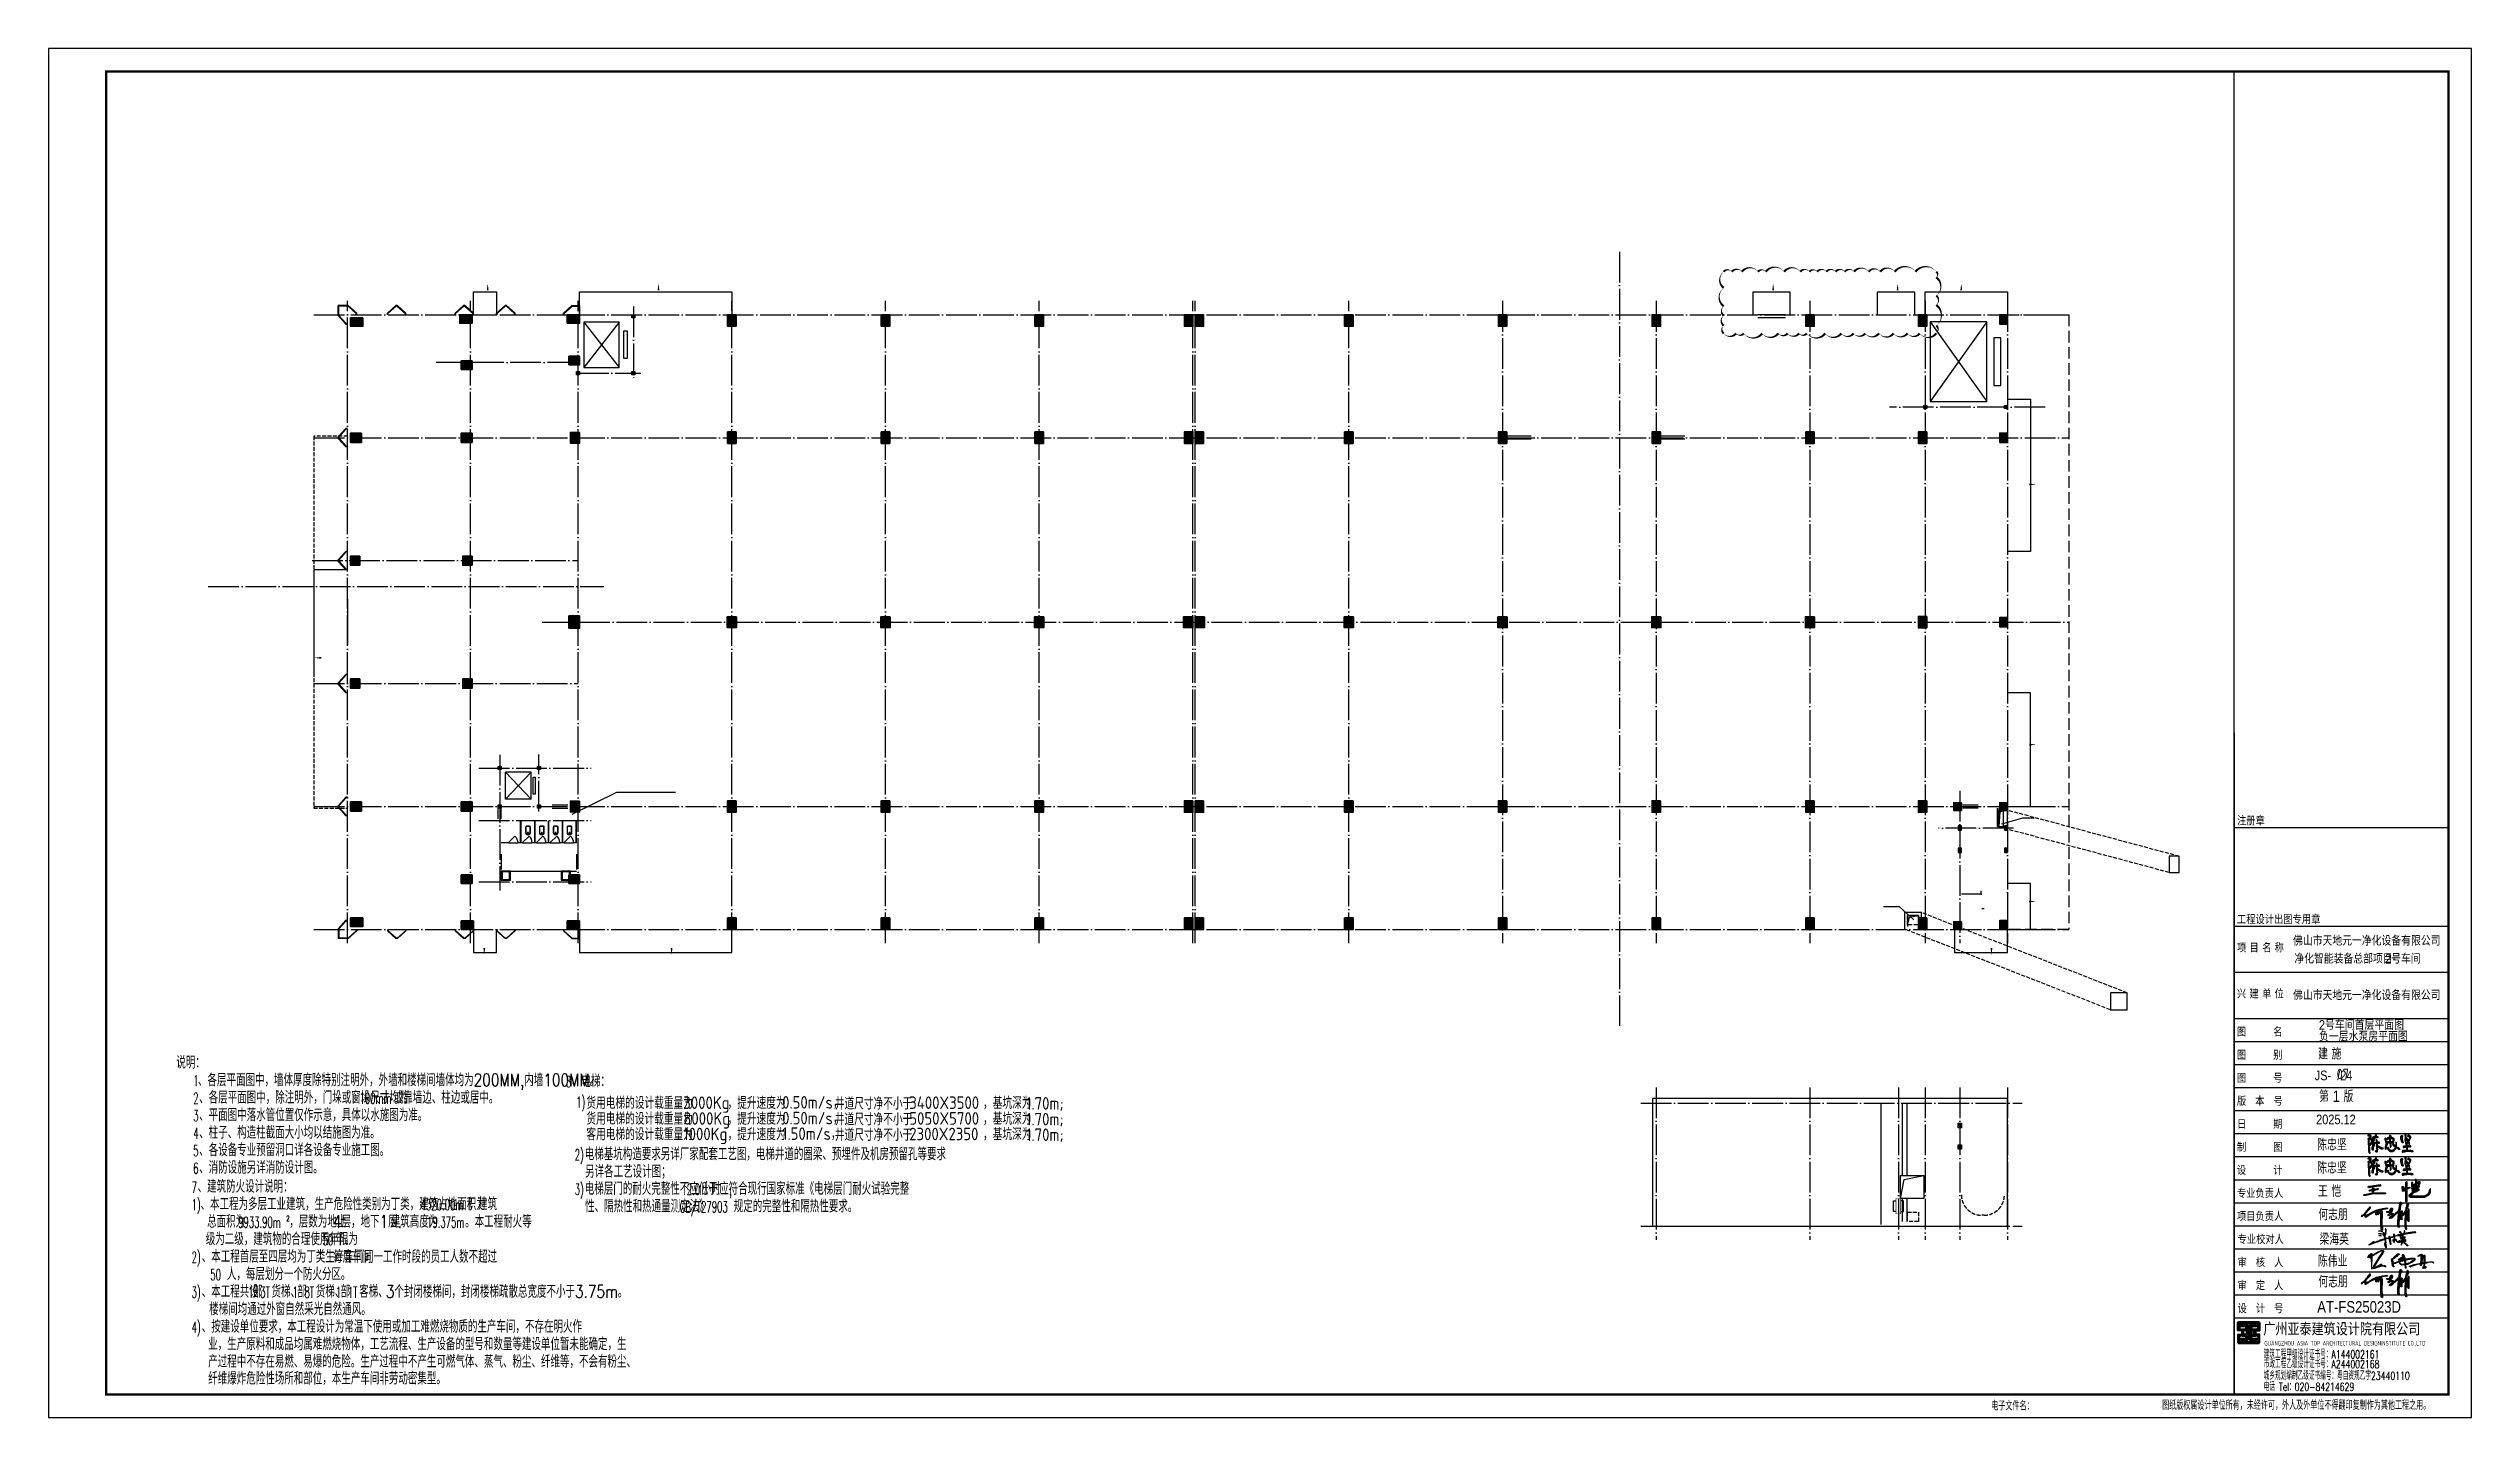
# Model space of a CAD drawing. Extents: x -1041549 to 749950, y -354245 to 17554.
# Drawn here: x -204831 to -47181, y -173636 to -84536 of the extents above; entities that cross this region are included whole.
import ezdxf

# ---------------------------------------------------------------- set-up
doc = ezdxf.new("R2010")
doc.units = 0
doc.header["$LTSCALE"] = 1000
doc.header["$MEASUREMENT"] = 0
doc.linetypes.add('DASH', pattern=[0.35, 0.25, -0.1])
doc.linetypes.add('DOTE', pattern=[2.42, 2, -0.2, 0.02, -0.2])
for name, color, linetype in [('13', 13, 'Continuous'), ('14', 1, 'Continuous'), ('DIM_SYMB', 3, 'Continuous'), ('DIM_消防', 3, 'Continuous'), ('DOTE', 1, 'Continuous'), ('EVTR', 2, 'Continuous'), ('K+T', 252, 'Continuous'), ('PUB_DIM', 3, 'Continuous'), ('PUB_TEXT', 7, 'Continuous'), ('PUB_TITLE', 4, 'Continuous'), ('RAS2DXF', 7, 'Continuous'), ('STAIR', 2, 'Continuous'), ('WALL', 4, 'Continuous'), ('图签-Xi$0$RAS2DXF', 7, 'Continuous'), ('填充', 8, 'Continuous'), ('填写内容', 7, 'Continuous')]:
    doc.layers.add(name, color=color, linetype=linetype)
doc.layers.add('DIM_MODI', color=6, linetype='Continuous', plot=False)
doc.layers.add('砼柱', color=2, linetype='Continuous', lineweight=35)
doc.styles.add('_HZTXT', font='gs_txt.shx', dxfattribs={"width": 0.8, "bigfont": 'HZTXT.shx'})
doc.styles.add('_TCH_DIM', font='SIMPLEX', dxfattribs={"bigfont": 'GBCBIG'})
doc.styles.add('HT', font='simhei.ttf', dxfattribs={"width": 0.7})
doc.styles.add('hztxt', font='romand_pkpm', dxfattribs={"bigfont": 'gbcbig'})
doc.styles.get("Standard").update_dxf_attribs({"font": 'gbenor.shx', "bigfont": 'gbcbig.shx'})
doc.styles.add('宋体', font='')
doc.styles.get('宋体').set_extended_font_data('宋体')

msp = doc.modelspace()

# ---------------------------------------------------------------- texts
at = {"layer": '13', "color": 7, "style": '_HZTXT', "width": 0.85}
for s, p in [('2号车间首层平面图', (-57112.7, -148402.3)), ('负一层水泵房平面图', (-57112.7, -149151.3))]:
    msp.add_text(s, height=630, dxfattribs=at).set_placement(p)
at = {"layer": 'PUB_TEXT', "style": '_TCH_DIM'}
for s, height, width, p in [('说明：', 813.83, 0.8, (-196510.7, -150932)), ('、各层平面图中，墙体厚度除特别注明外，外墙和楼梯间墙体均为200MM,内墙100MM。', 813.83, 0.8, (-195102.8, -152071)), ('、电梯：', 813.83, 0.8, (-170773.6, -152138.6)), ('2', 717.2, 0.564706, (-195411.4, -153210.1)), ('1', 717.2, 0.564706, (-195411.4, -152071)), ('、各层平面图中，除注明外，门垛或窗垛尺寸均为', 813.83, 0.8, (-195025.7, -153210.1)), ('100mm', 717.19, 0.564706, (-184599.1, -153210.1)), ('或靠墙边、柱边或居中。', 813.83, 0.8, (-182362, -153210.1)), ('8', 717.2, 0.564706, (-171159.3, -152138.6)), ('1)', 717.19, 0.564706, (-170494.2, -153467.1)), ('3', 717.2, 0.564706, (-195411.4, -154349.1)), ('、平面图中落水管位置仅作示意，具体以水施图为准。', 813.83, 0.8, (-195025.7, -154349.1)), ('4', 717.2, 0.564706, (-195411.4, -155488.2)), ('5', 717.2, 0.564706, (-195411.4, -156627.3)), ('、柱子、构造柱截面大小均以结施图为准。', 813.83, 0.8, (-195025.7, -155488.2)), ('、各设备专业预留洞口详各设备专业施工图。', 813.83, 0.8, (-195025.7, -156627.3)), ('2)', 717.19, 0.564706, (-170593.9, -156890.6)), ('电梯基坑构造要求另详厂家配套工艺图，电梯井道的圈梁、预埋件及机房预留孔等要求', 813.83, 0.8, (-169938.2, -156890.6)), ('6', 717.2, 0.564706, (-195411.4, -157766.3)), ('、消防设施另详消防设计图。', 813.83, 0.8, (-195025.7, -157766.3)), ('另详各工艺设计图；', 813.83, 0.8, (-169917.8, -158029.7)), ('7', 717.2, 0.564706, (-195515.4, -159001.9)), ('、建筑防火设计说明：', 813.83, 0.8, (-195129.7, -159001.9)), ('3)', 717.19, 0.564706, (-170593.9, -159144.4)), ('电梯层门的耐火完整性不应低于', 813.83, 0.8, (-169938.2, -159144.4)), ('2.0', 717.19, 0.564706, (-163303.1, -159144.4)), ('小时', 813.83, 0.8, (-162338.8, -159144.4)), ('应符合现行国家标准《电梯层门耐火试验完整', 813.83, 0.8, (-161198.1, -159144.4)), (',', 717.2, 0.564706, (-160539.1, -159144.4)), ('1)', 717.19, 0.564706, (-195515.4, -160141)), ('、本工程为多层工业建筑，生产危险性类别为丁类，建筑占地面积为', 813.83, 0.8, (-194936.8, -160141)), ('总面积为', 813.83, 0.8, (-194510.8, -161280)), ('9933.90m', 717.19, 0.564706, (-192492.1, -161280)), ('2', 358.6, 0.564706, (-189359.9, -160858.2)), ('，层数为地上', 813.83, 0.8, (-189162.9, -161280)), ('4层，地下1层.', 813.83, 0.8, (-186319.3, -161280)), ('建筑高度为', 813.83, 0.8, (-182558.4, -161280)), ('4320.00m', 717.19, 0.564706, (-180614.2, -160141)), ('19.375m', 717.19, 0.564706, (-180201.3, -161280)), ('。本工程耐火等', 813.83, 0.8, (-177722.8, -161280)), ('2', 358.6, 0.564706, (-177491.1, -159719.1)), ('，建筑', 813.83, 0.8, (-177498, -160141)), ('性、隔热性和热通量测定法》', 813.83, 0.8, (-169917.8, -160283.5)), ('GB/T27903', 717.19, 0.564706, (-163756.7, -160283.5)), ('规定的完整性和隔热性要求。', 813.83, 0.8, (-160246.7, -160283.5)), ('级为二级，建筑物的合理使用年限为', 813.83, 0.8, (-194594.3, -162419.1)), ('50', 717.19, 0.564706, (-186994, -162419.1)), ('年。', 813.83, 0.8, (-186168.5, -162419.1)), ('2)', 717.19, 0.564706, (-195515.4, -163558.2)), ('、本工程首层至四层均为丁类生产车间，', 813.83, 0.8, (-194859.7, -163558.2)), ('人，每层划分一个防火分区。', 813.83, 0.8, (-193221.3, -164697.2)), ('每层车间', 813.83, 0.8, (-186305.5, -163574.9)), ('同一工作时段的员工人数不超过', 813.83, 0.8, (-184302.2, -163570.7)), ('3)', 717.19, 0.564706, (-195515.4, -165836.3)), ('、本工程共设', 813.83, 0.8, (-194859.7, -165836.3)), ('50', 717.19, 0.564706, (-194301.3, -164697.2)), ('1', 717.2, 0.564706, (-191835.7, -165836.3)), ('部', 813.8, 0.8, (-191527.1, -165836.3)), ('3T', 717.19, 0.564706, (-191053.2, -165836.3)), ('货梯、', 813.83, 0.8, (-190320.3, -165836.3)), ('1', 717.2, 0.564706, (-188954.5, -165836.3)), ('部', 813.8, 0.8, (-188645.9, -165836.3)), ('8T', 717.19, 0.564706, (-188172, -165836.3)), ('货梯、', 813.83, 0.8, (-187439.1, -165836.3)), ('1', 717.2, 0.564706, (-186128, -165836.3)), ('部', 813.8, 0.8, (-185819.4, -165836.3)), ('1T', 717.19, 0.564706, (-185345.5, -165836.3)), ('客梯、', 813.83, 0.8, (-184612.6, -165836.3)), ('3个封闭楼梯间，封闭楼梯疏散总宽度不小于3.75m。', 813.83, 0.8, (-182882, -165836.3)), ('楼梯间均通过外窗自然采光自然通风。', 813.83, 0.8, (-194375.1, -166975.3)), ('4)', 717.19, 0.564706, (-195515.4, -168114.4)), ('、按建设单位要求，本工程设计为常温下使用或加工难燃烧物质的生产车间，不存在明火作', 813.83, 0.8, (-194859.7, -168114.4)), ('业，生产原料和成品均属难燃烧物体，工艺流程、生产设备的型号和数量等建设单位暂未能确定，生', 813.83, 0.8, (-194436.7, -169253.5)), ('产过程中不存在易燃、易爆的危险。生产过程中不产生可燃气体、蒸气、粉尘、纤维等，不会有粉尘、', 813.83, 0.8, (-194436.7, -170392.5)), ('纤维爆炸危险性场所和部位，本生产车间非劳动密集型。', 813.83, 0.8, (-194436.7, -171489.4))]:
    msp.add_text(s, height=height, dxfattribs=dict(at, width=width)).set_placement(p)
at = {"layer": 'PUB_TEXT'}
for s, height, p in [('货用电梯的设计载重量为', 787.787, (-169832.8, -153554.2)), ('3000Kg', 816.75, (-163524.8, -153554.2)), ('，提升速度为', 787.79, (-160650.1, -153554.2)), ('0.50m/s，', 816.75, (-157096.7, -153530.4)), ('井道尺寸净不小于', 787.79, (-153670.6, -153594.1)), ('3400X3500', 816.75, (-148823.6, -153552.7)), ('，基坑深为', 787.79, (-144026.3, -153552.7)), ('1.70m;', 816.75, (-141222.6, -153599.4)), ('货用电梯的设计载重量为', 787.787, (-169832.8, -154579.5)), ('8000Kg', 816.75, (-163524.8, -154579.5)), ('，提升速度为', 787.79, (-160650.1, -154579.5)), ('0.50m/s，', 816.75, (-157096.7, -154555.7)), ('井道尺寸净不小于', 787.79, (-153670.6, -154619.4)), ('5050X5700', 816.75, (-148823.6, -154578)), ('，基坑深为', 787.79, (-144026.3, -154578)), ('1.70m;', 816.75, (-141222.6, -154624.7)), ('客用电梯的设计载重量为', 787.787, (-169832.8, -155590.9)), ('1000Kg', 816.75, (-163524.8, -155590.9)), ('，提升速度为', 787.79, (-160650.1, -155590.9)), ('1.50m/s，', 816.75, (-157096.7, -155567.1)), ('井道尺寸净不小于', 787.79, (-153670.6, -155630.8)), ('2300X2350', 816.75, (-148823.6, -155589.4)), ('，基坑深为', 787.79, (-144026.3, -155589.4)), ('1.70m;', 816.75, (-141222.6, -155636.1))]:
    msp.add_text(s, height=height, dxfattribs=at).set_placement(p)
at = {"layer": '填写内容'}
msp.add_text('07', height=675, dxfattribs=at).set_placement((-55951.3, -151612.1, -5328))

# ---------------------------------------------------------------- blocks, each defined once
blk = doc.blocks.new('A$C58C370F3')
at = {"layer": 'K+T'}
for points in [[(465, 138), (59, 138, 0.3881895), (0, 88), (0, -88, 0.3881895), (59, -138), (465, -138, 0.9789497)], [(465, 118), (58, 118, 0.3820166), (20, 86), (20, -86, 0.3820166), (58, -118), (465, -118, 0.9772552)]]:
    blk.add_lwpolyline(points, format="xyb", close=True, dxfattribs=at)
blk.add_circle((462, 0), 40, dxfattribs=at)
blk = doc.blocks.new('$DorLib2D$00000114')
at = {"color": 0}
blk.add_line((0.5, 0), (-0.21, 0.71), dxfattribs=at)
blk.add_arc((0.5, 0), 1, 135, 180, dxfattribs=at)
blk = doc.blocks.new('A$C03CD7C06')
at = {"layer": 'K+T'}
for p, q in [((-350, 1410), (-460, 1410)), ((-460, 1410), (-460, 0)), ((-440, 0), (-460, 0)), ((-440, 1390), (-350, 1390)), ((-440, 1390), (-440, 0)), ((-350, 1410), (250, 1410)), ((-350, 1390), (-350, 1410)), ((460, 1410), (250, 1410)), ((250, 1410), (250, 1390)), ((250, 1390), (440, 1390)), ((440, 1390), (440, 0)), ((460, 0), (440, 0)), ((460, 1410), (460, 0))]:
    blk.add_line(p, q, dxfattribs=at)
at = {"layer": 'K+T', "xscale": 600, "yscale": 600, "zscale": -600, "rotation": 180}
blk.add_blockref('$DorLib2D$00000114', (-50, 1400), dxfattribs=at)
at = {"layer": 'K+T', "rotation": 90}
blk.add_blockref('A$C58C370F3', (0, 310), dxfattribs=at)
blk = doc.blocks.new('1')
h = blk.add_hatch(color=256)
edge = h.paths.add_edge_path()
edge.add_spline(control_points=[(19572, 62301), (19580, 62297), (19603, 62294), (19600, 62323), (19639, 62338), (19682, 62323), (19744, 62299), (19747, 62213), (19703, 62181), (19682, 62139), (19707, 62121), (19751, 62119), (19809, 62064), (19799, 61999), (19788, 61964), (19795, 61938), (19832, 61997), (19837, 62053), (19874, 62103), (19897, 62158), (19873, 62157), (19854, 62152), (19851, 62121), (19805, 62127), (19786, 62171), (19818, 62203), (19861, 62213), (19895, 62230), (19938, 62219), (19942, 62267), (19953, 62302), (19985, 62318), (20008, 62315), (20023, 62291), (19986, 62274), (19978, 62223), (20033, 62219), (20068, 62234), (20104, 62216), (20107, 62198), (20101, 62175), (20042, 62185), (19968, 62202), (19932, 62117), (19907, 62050), (19869, 61996), (19833, 61957), (19845, 61927), (19907, 61934), (19948, 61935), (20012, 61935), (20010, 61974), (20017, 62009), (19982, 62036), (19997, 62062), (20022, 62061), (20051, 62047), (20065, 62003), (20035, 61942), (20096, 61943), (20128, 61953), (20172, 61943), (20175, 61922), (20169, 61906), (20140, 61875), (20066, 61916), (20069, 61829), (20065, 61783), (20069, 61733), (20077, 61726), (20085, 61727), (20084, 61742), (20107, 61746), (20133, 61748), (20153, 61715), (20201, 61700), (20240, 61667), (20285, 61656), (20316, 61636), (20351, 61653), (20368, 61629), (20347, 61612), (20318, 61603), (20270, 61602), (20202, 61631), (20153, 61672), (20098, 61691), (20081, 61677), (20066, 61662), (20079, 61600), (20078, 61535), (20062, 61468), (20035, 61433), (20006, 61448), (19990, 61469), (19931, 61466), (19967, 61489), (19984, 61503), (20003, 61494), (20026, 61497), (20028, 61651), (19990, 61739), (20019, 61892), (19951, 61891), (19889, 61899), (19818, 61853), (19777, 61858), (19744, 61880), (19729, 61827), (19704, 61782), (19634, 61814), (19652, 61732), (19640, 61690), (19659, 61667), (19668, 61648), (19668, 61631), (19666, 61602), (19672, 61568), (19678, 61520), (19673, 61473), (19665, 61420), (19701, 61398), (19677, 61365), (19642, 61383), (19597, 61482), (19603, 61701), (19591, 61903), (19579, 62035), (19592, 62056), (19614, 62066), (19644, 62064), (19642, 62024), (19642, 61965), (19649, 61908), (19636, 61846), (19669, 61838), (19695, 61891), (19742, 61932), (19750, 61995), (19752, 62044), (19718, 62072), (19667, 62093), (19619, 62074), (19576, 62091), (19569, 62126), (19611, 62149), (19655, 62178), (19682, 62220), (19698, 62279), (19644, 62273), (19613, 62280), (19583, 62262), (19569, 62277), (19565, 62304), (19572, 62301)], knot_values=[0, 0, 0, 0, 25.8843306, 45.146958, 66.4792667, 132.3723863, 183.6295408, 249.1368983, 338.9415636, 353.7262415, 367.8904472, 418.0545054, 489.4687665, 573.7489704, 593.9076252, 606.9002926, 633.9050979, 723.7736304, 816.1009853, 837.8061467, 855.3997986, 870.7921163, 894.5553769, 927.6103029, 971.3241085, 1008.538417, 1044.4722812, 1103.7252858, 1123.010919, 1158.0767288, 1209.4465434, 1237.8164035, 1256.1922577, 1274.0986065, 1306.0863552, 1353.7268986, 1372.8029949, 1452.5477026, 1464.5112294, 1485.5781214, 1503.2594042, 1524.0041694, 1639.3470688, 1691.3247807, 1775.2646696, 1856.0588988, 1900.2761222, 1911.3522103, 1943.5596661, 2052.4313805, 2076.4534899, 2101.1556788, 2148.8555519, 2184.3355025, 2202.9761204, 2220.3617574, 2253.0384005, 2292.0023696, 2356.9340819, 2371.9694288, 2452.0622334, 2472.0865591, 2490.2478344, 2506.7483317, 2522.591775, 2609.8542648, 2629.9401774, 2750.1676052, 2767.6646884, 2773.8987626, 2779.4762682, 2789.8460201, 2806.2333523, 2838.0308368, 2862.3883459, 2912.3770786, 2983.8674553, 3012.2319278, 3049.2430292, 3089.1730881, 3101.4568032, 3122.4590098, 3152.2226089, 3198.1781566, 3259.9469304, 3369.294473, 3396.5419362, 3417.930358, 3432.2799703, 3456.7487105, 3592.0257383, 3626.7534616, 3673.316273, 3690.2812698, 3716.8945378, 3758.6189999, 3784.8760297, 3802.6861782, 3825.3340058, 3841.1128223, 3861.7401882, 4214.6691504, 4229.9772013, 4250.1547355, 4374.2045107, 4447.5907441, 4475.2962831, 4500.9114086, 4542.1824376, 4597.9569869, 4634.3335975, 4710.4489738, 4746.5044219, 4766.6095627, 4794.2460644, 4808.2534294, 4818.7629769, 4880.2271013, 4910.1754579, 4963.4827004, 5028.0119468, 5043.3624545, 5074.7386151, 5101.9806235, 5144.4692624, 5395.4421275, 5741.6673453, 5760.4684425, 5788.468415, 5807.2239916, 5834.2294096, 5856.7108045, 5909.6957768, 6018.2431111, 6047.4124879, 6059.8650716, 6106.4189811, 6191.0859268, 6252.9324732, 6288.0648306, 6329.7818224, 6375.2292172, 6447.9746005, 6473.9829204, 6499.291979, 6536.0447034, 6601.5565846, 6657.1612124, 6697.1365478, 6734.1737079, 6778.4140763, 6802.9892847, 6817.5960608, 6841.0818252, 6841.0818252, 6841.0818252, 6841.0818252], degree=3, periodic=0)
h = blk.add_hatch(color=256)
edge = h.paths.add_edge_path()
edge.add_spline(control_points=[(19815, 61531), (19826, 61527), (19863, 61523), (19831, 61575), (19842, 61624), (19859, 61692), (19882, 61752), (19923, 61799), (19895, 61851), (19862, 61841), (19830, 61826), (19828, 61748), (19797, 61673), (19785, 61599), (19793, 61554), (19811, 61543), (19813, 61532), (19815, 61531)], knot_values=[0, 0, 0, 0, 33.4376501, 69.5007859, 122.128847, 193.0462367, 274.5584943, 318.2711307, 366.9853439, 396.5398473, 410.7484199, 473.0907728, 591.2025329, 667.5826713, 698.2288287, 717.8061486, 725.6878289, 725.6878289, 725.6878289, 725.6878289], degree=3, periodic=0)
h = blk.add_hatch(color=256)
edge = h.paths.add_edge_path()
edge.add_spline(control_points=[(20571, 62089), (20570, 62099), (20567, 62117), (20567, 62153), (20616, 62179), (20653, 62191), (20685, 62190), (20691, 62220), (20694, 62244), (20680, 62285), (20713, 62296), (20745, 62295), (20774, 62265), (20763, 62232), (20752, 62216), (20740, 62203), (20750, 62182), (20781, 62185), (20819, 62182), (20867, 62168), (20920, 62147), (20938, 62088), (20923, 62030), (20901, 61996), (20873, 61972), (20905, 61967), (20914, 61944), (20919, 61908), (20851, 61927), (20811, 61908), (20749, 61918), (20760, 61858), (20762, 61808), (20762, 61739), (20761, 61697), (20742, 61681), (20708, 61680), (20731, 61726), (20709, 61786), (20734, 61907), (20637, 61902), (20600, 61904), (20561, 61905), (20589, 61871), (20537, 61877), (20569, 61862), (20581, 61847), (20577, 61816), (20551, 61784), (20532, 61732), (20528, 61675), (20492, 61622), (20543, 61594), (20493, 61597), (20490, 61556), (20455, 61615), (20461, 61663), (20474, 61746), (20495, 61812), (20495, 61870), (20530, 61877), (20512, 61896), (20500, 61934), (20465, 62002), (20446, 62066), (20435, 62127), (20466, 62148), (20508, 62139), (20505, 62062), (20510, 62004), (20549, 61956), (20595, 61967), (20629, 61966), (20689, 61950), (20671, 62023), (20680, 62061), (20682, 62139), (20636, 62113), (20602, 62111), (20589, 62088), (20571, 62084), (20571, 62089)], knot_values=[0, 0, 0, 0, 29.135606, 56.7550331, 99.1765765, 174.6883969, 176.2146232, 195.326569, 239.5783175, 271.6399428, 295.5258607, 327.7222244, 367.7657848, 397.3772284, 421.4962666, 429.1236139, 446.975119, 473.3219059, 514.6436864, 562.0291687, 623.5423627, 675.1500316, 729.5842868, 796.4422546, 800.757388, 830.3842188, 842.6817602, 880.9291043, 893.2340479, 1026.0277506, 1035.1853798, 1055.0692296, 1156.1358861, 1227.8115355, 1255.6410923, 1275.1805683, 1299.6483046, 1325.9747222, 1385.4698681, 1517.667305, 1557.4673175, 1641.4256503, 1642.9518766, 1669.0561724, 1691.2775576, 1712.0311254, 1726.0959344, 1755.111376, 1792.0040001, 1850.91614, 1915.2775899, 1973.7284284, 1994.2547437, 2027.9288467, 2047.2603956, 2079.9069955, 2147.4401591, 2227.921809, 2315.2644647, 2366.4233941, 2378.7260626, 2384.2259968, 2430.6155266, 2509.1311406, 2603.2077513, 2645.9354061, 2670.0612834, 2704.4939637, 2749.6575513, 2866.9397458, 2886.3579069, 2919.9356999, 2988.6852006, 3023.7893556, 3042.1530553, 3171.7882224, 3193.3555463, 3224.8188368, 3281.5299398, 3294.4754446, 3309.7381148, 3309.7381148, 3309.7381148, 3309.7381148], degree=3, periodic=0)
edge = h.paths.add_edge_path(flags=16)
edge.add_spline(control_points=[(20740, 61961), (20752, 61957), (20778, 61954), (20815, 61987), (20847, 62020), (20884, 62059), (20873, 62122), (20813, 62129), (20749, 62144), (20739, 62087), (20728, 62033), (20751, 61992), (20736, 61962), (20740, 61961)], knot_values=[0, 0, 0, 0, 38.563907, 70.0486742, 141.1939574, 180.3850014, 224.7201246, 300.0793832, 352.6471167, 371.607594, 459.5050589, 509.8943271, 522.7780576, 522.7780576, 522.7780576, 522.7780576], degree=3, periodic=0)
edge = h.paths.add_edge_path()
edge.add_spline(control_points=[(20997, 61769), (21006, 61790), (21007, 61847), (21004, 61898), (21023, 61950), (21043, 61884), (21054, 61829), (21053, 61703), (21002, 61589), (20930, 61509), (20850, 61454), (20762, 61453), (20683, 61485), (20633, 61537), (20598, 61576), (20592, 61618), (20559, 61606), (20551, 61649), (20574, 61674), (20613, 61688), (20636, 61653), (20657, 61625), (20652, 61574), (20708, 61538), (20772, 61500), (20855, 61521), (20930, 61583), (20959, 61644), (20987, 61706), (20931, 61729), (20895, 61763), (20844, 61797), (20846, 61841), (20889, 61841), (20925, 61810), (20960, 61792), (20983, 61750), (20995, 61764), (20997, 61769)], knot_values=[0, 0, 0, 0, 69.1469558, 160.1596001, 170.5389943, 209.6616814, 270.0122712, 403.9398009, 542.7341991, 644.9835179, 723.1054213, 825.487809, 891.6760487, 978.2622769, 1032.3452491, 1056.8580464, 1077.9762579, 1106.9707144, 1149.9797024, 1174.0268281, 1219.5533414, 1253.0309171, 1279.4584692, 1362.9558293, 1420.9884151, 1503.5212387, 1595.8944208, 1698.7762672, 1734.1203834, 1754.0138337, 1858.7049877, 1895.2368755, 1928.1737758, 1955.7747827, 1999.1972384, 2067.9237397, 2088.7950822, 2105.1940446, 2105.1940446, 2105.1940446, 2105.1940446], degree=3, periodic=0)
edge = h.paths.add_edge_path()
edge.add_spline(control_points=[(21179, 61557), (21185, 61559), (21196, 61562), (21214, 61573), (21197, 61598), (21173, 61623), (21158, 61665), (21125, 61687), (21099, 61680), (21074, 61664), (21086, 61627), (21122, 61602), (21154, 61587), (21172, 61554), (21179, 61557)], knot_values=[0, 0, 0, 0, 20.4521441, 35.5844743, 50.7112654, 95.7719007, 149.5224949, 176.8428947, 204.4917983, 225.3567264, 257.4465447, 297.9828394, 354.3839229, 376.8530898, 376.8530898, 376.8530898, 376.8530898], degree=3, periodic=0)
h = blk.add_hatch(color=256)
edge = h.paths.add_edge_path()
edge.add_spline(control_points=[(21355, 61904), (21364, 61901), (21389, 61906), (21391, 61942), (21369, 61966), (21348, 62010), (21341, 62078), (21337, 62167), (21359, 62236), (21340, 62304), (21291, 62292), (21263, 62245), (21270, 62165), (21278, 62059), (21298, 61963), (21339, 61918), (21350, 61906), (21355, 61904)], knot_values=[0, 0, 0, 0, 28.3078195, 57.7699681, 88.5076938, 124.3456441, 201.2264363, 291.5469248, 386.6409837, 427.0450531, 463.9574037, 503.5973584, 586.7490766, 692.1327419, 831.7293359, 860.6557642, 877.2741608, 877.2741608, 877.2741608, 877.2741608], degree=3, periodic=0)
edge = h.paths.add_edge_path()
edge.add_spline(control_points=[(21478, 62338), (21482, 62349), (21497, 62365), (21537, 62368), (21551, 62310), (21526, 62239), (21545, 62181), (21541, 62131), (21559, 62136), (21558, 62157), (21597, 62149), (21601, 62108), (21632, 62082), (21637, 62048), (21671, 62045), (21685, 62095), (21705, 62141), (21724, 62183), (21726, 62224), (21684, 62233), (21656, 62238), (21611, 62229), (21624, 62278), (21635, 62311), (21679, 62311), (21718, 62276), (21784, 62252), (21785, 62170), (21751, 62104), (21719, 62041), (21687, 62006), (21691, 61964), (21719, 61927), (21719, 61877), (21728, 61832), (21698, 61819), (21672, 61829), (21685, 61871), (21669, 61897), (21645, 61942), (21626, 61873), (21598, 61857), (21582, 61822), (21590, 61785), (21632, 61755), (21684, 61757), (21741, 61767), (21785, 61748), (21792, 61695), (21749, 61703), (21714, 61722), (21672, 61698), (21622, 61713), (21610, 61663), (21615, 61630), (21617, 61588), (21610, 61556), (21633, 61511), (21700, 61531), (21763, 61516), (21828, 61505), (21880, 61503), (21900, 61470), (21878, 61455), (21847, 61463), (21805, 61448), (21789, 61477), (21746, 61484), (21685, 61474), (21608, 61478), (21532, 61469), (21458, 61456), (21400, 61430), (21332, 61425), (21331, 61472), (21345, 61507), (21419, 61523), (21489, 61519), (21559, 61514), (21589, 61539), (21564, 61587), (21561, 61629), (21566, 61699), (21514, 61689), (21470, 61688), (21429, 61669), (21378, 61655), (21388, 61700), (21395, 61739), (21460, 61732), (21497, 61741), (21552, 61726), (21544, 61767), (21530, 61799), (21532, 61834), (21530, 61863), (21550, 61868), (21566, 61867), (21593, 61889), (21589, 61937), (21626, 61963), (21633, 62002), (21586, 62024), (21585, 62075), (21560, 62092), (21543, 62110), (21528, 62088), (21535, 62056), (21531, 62011), (21546, 61957), (21543, 61918), (21561, 61880), (21539, 61875), (21508, 61869), (21511, 61928), (21477, 61995), (21480, 62131), (21491, 62248), (21474, 62325), (21478, 62338)], knot_values=[0, 0, 0, 0, 33.0443347, 61.2515587, 99.8345769, 179.1283093, 287.1366844, 293.626372, 304.2220808, 321.89763, 341.2986814, 389.7733206, 429.0857533, 460.4429419, 474.2324032, 515.9911206, 584.3089583, 637.7672019, 657.9548844, 691.8230551, 741.1288442, 758.0653461, 807.1663171, 833.8315782, 862.1305354, 917.9913565, 996.7555577, 1037.2033183, 1142.638209, 1218.4421812, 1252.7322651, 1276.2263416, 1336.503053, 1385.4338185, 1428.3801676, 1453.5151761, 1466.493699, 1503.1179113, 1551.0712807, 1569.2222693, 1627.3798354, 1663.0255156, 1676.8250086, 1740.0912242, 1754.8450739, 1829.0565761, 1885.4382945, 1925.71278, 1963.7976379, 1989.1985475, 2029.6280442, 2083.6300052, 2120.9531013, 2156.4372684, 2204.4730296, 2228.6784113, 2281.4990376, 2300.6043071, 2369.2675469, 2442.1309298, 2503.4886962, 2570.2185769, 2584.6839419, 2600.3071321, 2632.6751761, 2686.3083922, 2700.8198429, 2724.0229545, 2805.9473541, 2890.9972516, 2950.384119, 3037.9246193, 3107.9214762, 3157.8301502, 3194.3263351, 3222.848242, 3266.7105605, 3397.4225239, 3448.9866847, 3465.1358874, 3504.3310421, 3578.9877129, 3627.2879726, 3648.5614625, 3714.5910847, 3763.8959374, 3794.7639356, 3834.8944006, 3859.0297147, 3911.711329, 3981.0039426, 4010.1364097, 4031.0128508, 4076.5864099, 4126.7406873, 4136.8813338, 4154.0069754, 4177.6750136, 4186.9818967, 4253.3315457, 4297.0408053, 4309.9854148, 4366.0467494, 4416.1414269, 4443.2390082, 4459.2605579, 4473.7813196, 4505.6280044, 4556.9025877, 4607.7221435, 4668.386119, 4688.7008794, 4702.7367877, 4724.899117, 4772.03031, 4827.8392534, 4966.1290266, 5153.423369, 5192.8793659, 5192.8793659, 5192.8793659, 5192.8793659], degree=3, periodic=0)
for points, knots in [([(19572, 62301), (19580, 62297), (19603, 62294), (19600, 62323), (19639, 62338), (19682, 62323), (19744, 62299), (19747, 62213), (19703, 62181), (19682, 62139), (19707, 62121), (19751, 62119), (19809, 62064), (19799, 61999), (19788, 61964), (19795, 61938), (19832, 61997), (19837, 62053), (19874, 62103), (19897, 62158), (19873, 62157), (19854, 62152), (19851, 62121), (19805, 62127), (19786, 62171), (19818, 62203), (19861, 62213), (19895, 62230), (19938, 62219), (19942, 62267), (19953, 62302), (19985, 62318), (20008, 62315), (20023, 62291), (19986, 62274), (19978, 62223), (20033, 62219), (20068, 62234), (20104, 62216), (20107, 62198), (20101, 62175), (20042, 62185), (19968, 62202), (19932, 62117), (19907, 62050), (19869, 61996), (19833, 61957), (19845, 61927), (19907, 61934), (19948, 61935), (20012, 61935), (20010, 61974), (20017, 62009), (19982, 62036), (19997, 62062), (20022, 62061), (20051, 62047), (20065, 62003), (20035, 61942), (20096, 61943), (20128, 61953), (20172, 61943), (20175, 61922), (20169, 61906), (20140, 61875), (20066, 61916), (20069, 61829), (20065, 61783), (20069, 61733), (20077, 61726), (20085, 61727), (20084, 61742), (20107, 61746), (20133, 61748), (20153, 61715), (20201, 61700), (20240, 61667), (20285, 61656), (20316, 61636), (20351, 61653), (20368, 61629), (20347, 61612), (20318, 61603), (20270, 61602), (20202, 61631), (20153, 61672), (20098, 61691), (20081, 61677), (20066, 61662), (20079, 61600), (20078, 61535), (20062, 61468), (20035, 61433), (20006, 61448), (19990, 61469), (19931, 61466), (19967, 61489), (19984, 61503), (20003, 61494), (20026, 61497), (20028, 61651), (19990, 61739), (20019, 61892), (19951, 61891), (19889, 61899), (19818, 61853), (19777, 61858), (19744, 61880), (19729, 61827), (19704, 61782), (19634, 61814), (19652, 61732), (19640, 61690), (19659, 61667), (19668, 61648), (19668, 61631), (19666, 61602), (19672, 61568), (19678, 61520), (19673, 61473), (19665, 61420), (19701, 61398), (19677, 61365), (19642, 61383), (19597, 61482), (19603, 61701), (19591, 61903), (19579, 62035), (19592, 62056), (19614, 62066), (19644, 62064), (19642, 62024), (19642, 61965), (19649, 61908), (19636, 61846), (19669, 61838), (19695, 61891), (19742, 61932), (19750, 61995), (19752, 62044), (19718, 62072), (19667, 62093), (19619, 62074), (19576, 62091), (19569, 62126), (19611, 62149), (19655, 62178), (19682, 62220), (19698, 62279), (19644, 62273), (19613, 62280), (19583, 62262), (19569, 62277), (19565, 62304), (19572, 62301)], [0, 0, 0, 0, 25.8843306, 45.146958, 66.4792667, 132.3723863, 183.6295408, 249.1368983, 338.9415636, 353.7262415, 367.8904472, 418.0545054, 489.4687665, 573.7489704, 593.9076252, 606.9002926, 633.9050979, 723.7736304, 816.1009853, 837.8061467, 855.3997986, 870.7921163, 894.5553769, 927.6103029, 971.3241085, 1008.538417, 1044.4722812, 1103.7252858, 1123.010919, 1158.0767288, 1209.4465434, 1237.8164035, 1256.1922577, 1274.0986065, 1306.0863552, 1353.7268986, 1372.8029949, 1452.5477026, 1464.5112294, 1485.5781214, 1503.2594042, 1524.0041694, 1639.3470688, 1691.3247807, 1775.2646696, 1856.0588988, 1900.2761222, 1911.3522103, 1943.5596661, 2052.4313805, 2076.4534899, 2101.1556788, 2148.8555519, 2184.3355025, 2202.9761204, 2220.3617574, 2253.0384005, 2292.0023696, 2356.9340819, 2371.9694288, 2452.0622334, 2472.0865591, 2490.2478344, 2506.7483317, 2522.591775, 2609.8542648, 2629.9401774, 2750.1676052, 2767.6646884, 2773.8987626, 2779.4762682, 2789.8460201, 2806.2333523, 2838.0308368, 2862.3883459, 2912.3770786, 2983.8674553, 3012.2319278, 3049.2430292, 3089.1730881, 3101.4568032, 3122.4590098, 3152.2226089, 3198.1781566, 3259.9469304, 3369.294473, 3396.5419362, 3417.930358, 3432.2799703, 3456.7487105, 3592.0257383, 3626.7534616, 3673.316273, 3690.2812698, 3716.8945378, 3758.6189999, 3784.8760297, 3802.6861782, 3825.3340058, 3841.1128223, 3861.7401882, 4214.6691504, 4229.9772013, 4250.1547355, 4374.2045107, 4447.5907441, 4475.2962831, 4500.9114086, 4542.1824376, 4597.9569869, 4634.3335975, 4710.4489738, 4746.5044219, 4766.6095627, 4794.2460644, 4808.2534294, 4818.7629769, 4880.2271013, 4910.1754579, 4963.4827004, 5028.0119468, 5043.3624545, 5074.7386151, 5101.9806235, 5144.4692624, 5395.4421275, 5741.6673453, 5760.4684425, 5788.468415, 5807.2239916, 5834.2294096, 5856.7108045, 5909.6957768, 6018.2431111, 6047.4124879, 6059.8650716, 6106.4189811, 6191.0859268, 6252.9324732, 6288.0648306, 6329.7818224, 6375.2292172, 6447.9746005, 6473.9829204, 6499.291979, 6536.0447034, 6601.5565846, 6657.1612124, 6697.1365478, 6734.1737079, 6778.4140763, 6802.9892847, 6817.5960608, 6841.0818252, 6841.0818252, 6841.0818252, 6841.0818252]), ([(19815, 61531), (19826, 61527), (19863, 61523), (19831, 61575), (19842, 61624), (19859, 61692), (19882, 61752), (19923, 61799), (19895, 61851), (19862, 61841), (19830, 61826), (19828, 61748), (19797, 61673), (19785, 61599), (19793, 61554), (19811, 61543), (19813, 61532), (19815, 61531)], [0, 0, 0, 0, 33.4376501, 69.5007859, 122.128847, 193.0462367, 274.5584943, 318.2711307, 366.9853439, 396.5398473, 410.7484199, 473.0907728, 591.2025329, 667.5826713, 698.2288287, 717.8061487, 725.6878289, 725.6878289, 725.6878289, 725.6878289]), ([(20571, 62089), (20570, 62099), (20567, 62117), (20567, 62153), (20616, 62179), (20653, 62191), (20685, 62190), (20691, 62220), (20694, 62244), (20680, 62285), (20713, 62296), (20745, 62295), (20774, 62265), (20763, 62232), (20752, 62216), (20740, 62203), (20750, 62182), (20781, 62185), (20819, 62182), (20867, 62168), (20920, 62147), (20938, 62088), (20923, 62030), (20901, 61996), (20873, 61972), (20905, 61967), (20914, 61944), (20919, 61908), (20851, 61927), (20811, 61908), (20749, 61918), (20760, 61858), (20762, 61808), (20762, 61739), (20761, 61697), (20742, 61681), (20708, 61680), (20731, 61726), (20709, 61786), (20734, 61907), (20637, 61902), (20600, 61904), (20561, 61905), (20589, 61871), (20537, 61877), (20569, 61862), (20581, 61847), (20577, 61816), (20551, 61784), (20532, 61732), (20528, 61675), (20492, 61622), (20543, 61594), (20493, 61597), (20490, 61556), (20455, 61615), (20461, 61663), (20474, 61746), (20495, 61812), (20495, 61870), (20530, 61877), (20512, 61896), (20500, 61934), (20465, 62002), (20446, 62066), (20435, 62127), (20466, 62148), (20508, 62139), (20505, 62062), (20510, 62004), (20549, 61956), (20595, 61967), (20629, 61966), (20689, 61950), (20671, 62023), (20680, 62061), (20682, 62139), (20636, 62113), (20602, 62111), (20589, 62088), (20571, 62084), (20571, 62089)], [0, 0, 0, 0, 29.135606, 56.7550331, 99.1765765, 174.6883969, 176.2146232, 195.326569, 239.5783175, 271.6399428, 295.5258607, 327.7222244, 367.7657848, 397.3772284, 421.4962666, 429.1236139, 446.975119, 473.3219059, 514.6436864, 562.0291687, 623.5423627, 675.1500316, 729.5842869, 796.4422546, 800.757388, 830.3842188, 842.6817602, 880.9291043, 893.2340479, 1026.0277506, 1035.1853799, 1055.0692296, 1156.1358861, 1227.8115355, 1255.6410923, 1275.1805683, 1299.6483046, 1325.9747222, 1385.4698681, 1517.667305, 1557.4673175, 1641.4256503, 1642.9518766, 1669.0561724, 1691.2775576, 1712.0311254, 1726.0959344, 1755.111376, 1792.0040001, 1850.91614, 1915.2775899, 1973.7284284, 1994.2547437, 2027.9288467, 2047.2603956, 2079.9069955, 2147.4401591, 2227.921809, 2315.2644647, 2366.4233941, 2378.7260626, 2384.2259968, 2430.6155266, 2509.1311406, 2603.2077513, 2645.9354062, 2670.0612834, 2704.4939637, 2749.6575513, 2866.9397458, 2886.357907, 2919.9356999, 2988.6852006, 3023.7893557, 3042.1530553, 3171.7882224, 3193.3555464, 3224.8188368, 3281.5299398, 3294.4754446, 3309.7381148, 3309.7381148, 3309.7381148, 3309.7381148]), ([(20997, 61769), (21006, 61790), (21007, 61847), (21004, 61898), (21023, 61950), (21043, 61884), (21054, 61829), (21053, 61703), (21002, 61589), (20930, 61509), (20850, 61454), (20762, 61453), (20683, 61485), (20633, 61537), (20598, 61576), (20592, 61618), (20559, 61606), (20551, 61649), (20574, 61674), (20613, 61688), (20636, 61653), (20657, 61625), (20652, 61574), (20708, 61538), (20772, 61500), (20855, 61521), (20930, 61583), (20959, 61644), (20987, 61706), (20931, 61729), (20895, 61763), (20844, 61797), (20846, 61841), (20889, 61841), (20925, 61810), (20960, 61792), (20983, 61750), (20995, 61764), (20997, 61769)], [0, 0, 0, 0, 69.1469558, 160.1596001, 170.5389943, 209.6616814, 270.0122712, 403.9398008, 542.7341991, 644.9835179, 723.1054213, 825.487809, 891.6760487, 978.2622769, 1032.3452491, 1056.8580463, 1077.9762579, 1106.9707144, 1149.9797024, 1174.0268281, 1219.5533414, 1253.0309171, 1279.4584691, 1362.9558293, 1420.9884151, 1503.5212387, 1595.8944207, 1698.7762672, 1734.1203834, 1754.0138337, 1858.7049877, 1895.2368755, 1928.1737758, 1955.7747827, 1999.1972384, 2067.9237396, 2088.7950821, 2105.1940446, 2105.1940446, 2105.1940446, 2105.1940446]), ([(20740, 61961), (20752, 61957), (20778, 61954), (20815, 61987), (20847, 62020), (20884, 62059), (20873, 62122), (20813, 62129), (20749, 62144), (20739, 62087), (20728, 62033), (20751, 61992), (20736, 61962), (20740, 61961)], [0, 0, 0, 0, 38.563907, 70.0486742, 141.1939574, 180.3850014, 224.7201246, 300.0793832, 352.6471167, 371.607594, 459.5050589, 509.8943271, 522.7780576, 522.7780576, 522.7780576, 522.7780576]), ([(21179, 61557), (21185, 61559), (21196, 61562), (21214, 61573), (21197, 61598), (21173, 61623), (21158, 61665), (21125, 61687), (21099, 61680), (21074, 61664), (21086, 61627), (21122, 61602), (21154, 61587), (21172, 61554), (21179, 61557)], [0, 0, 0, 0, 20.4521441, 35.5844743, 50.7112654, 95.7719007, 149.5224949, 176.8428947, 204.4917983, 225.3567264, 257.4465447, 297.9828394, 354.3839229, 376.8530898, 376.8530898, 376.8530898, 376.8530898]), ([(21355, 61904), (21364, 61901), (21389, 61906), (21391, 61942), (21369, 61966), (21348, 62010), (21341, 62078), (21337, 62167), (21359, 62236), (21340, 62304), (21291, 62292), (21263, 62245), (21270, 62165), (21278, 62059), (21298, 61963), (21339, 61918), (21350, 61906), (21355, 61904)], [0, 0, 0, 0, 28.3078195, 57.7699681, 88.5076938, 124.3456441, 201.2264363, 291.5469248, 386.6409837, 427.0450531, 463.9574038, 503.5973584, 586.7490766, 692.1327419, 831.7293359, 860.6557642, 877.2741608, 877.2741608, 877.2741608, 877.2741608]), ([(21478, 62338), (21482, 62349), (21497, 62365), (21537, 62368), (21551, 62310), (21526, 62239), (21545, 62181), (21541, 62131), (21559, 62136), (21558, 62157), (21597, 62149), (21601, 62108), (21632, 62082), (21637, 62048), (21671, 62045), (21685, 62095), (21705, 62141), (21724, 62183), (21726, 62224), (21684, 62233), (21656, 62238), (21611, 62229), (21624, 62278), (21635, 62311), (21679, 62311), (21718, 62276), (21784, 62252), (21785, 62170), (21751, 62104), (21719, 62041), (21687, 62006), (21691, 61964), (21719, 61927), (21719, 61877), (21728, 61832), (21698, 61819), (21672, 61829), (21685, 61871), (21669, 61897), (21645, 61942), (21626, 61873), (21598, 61857), (21582, 61822), (21590, 61785), (21632, 61755), (21684, 61757), (21741, 61767), (21785, 61748), (21792, 61695), (21749, 61703), (21714, 61722), (21672, 61698), (21622, 61713), (21610, 61663), (21615, 61630), (21617, 61588), (21610, 61556), (21633, 61511), (21700, 61531), (21763, 61516), (21828, 61505), (21880, 61503), (21900, 61470), (21878, 61455), (21847, 61463), (21805, 61448), (21789, 61477), (21746, 61484), (21685, 61474), (21608, 61478), (21532, 61469), (21458, 61456), (21400, 61430), (21332, 61425), (21331, 61472), (21345, 61507), (21419, 61523), (21489, 61519), (21559, 61514), (21589, 61539), (21564, 61587), (21561, 61629), (21566, 61699), (21514, 61689), (21470, 61688), (21429, 61669), (21378, 61655), (21388, 61700), (21395, 61739), (21460, 61732), (21497, 61741), (21552, 61726), (21544, 61767), (21530, 61799), (21532, 61834), (21530, 61863), (21550, 61868), (21566, 61867), (21593, 61889), (21589, 61937), (21626, 61963), (21633, 62002), (21586, 62024), (21585, 62075), (21560, 62092), (21543, 62110), (21528, 62088), (21535, 62056), (21531, 62011), (21546, 61957), (21543, 61918), (21561, 61880), (21539, 61875), (21508, 61869), (21511, 61928), (21477, 61995), (21480, 62131), (21491, 62248), (21474, 62325), (21478, 62338)], [0, 0, 0, 0, 33.0443347, 61.2515587, 99.8345769, 179.1283093, 287.1366844, 293.626372, 304.2220808, 321.89763, 341.2986814, 389.7733206, 429.0857533, 460.4429419, 474.2324032, 515.9911206, 584.3089583, 637.7672019, 657.9548844, 691.8230551, 741.1288443, 758.0653461, 807.1663171, 833.8315782, 862.1305354, 917.9913565, 996.7555577, 1037.2033183, 1142.638209, 1218.4421812, 1252.7322651, 1276.2263416, 1336.503053, 1385.4338185, 1428.3801676, 1453.5151761, 1466.493699, 1503.1179113, 1551.0712807, 1569.2222693, 1627.3798354, 1663.0255156, 1676.8250086, 1740.0912242, 1754.8450739, 1829.0565761, 1885.4382945, 1925.71278, 1963.7976379, 1989.1985475, 2029.6280442, 2083.6300052, 2120.9531013, 2156.4372684, 2204.4730296, 2228.6784113, 2281.4990376, 2300.6043071, 2369.2675469, 2442.1309298, 2503.4886962, 2570.2185768, 2584.6839419, 2600.3071321, 2632.6751761, 2686.3083921, 2700.8198429, 2724.0229545, 2805.9473541, 2890.9972516, 2950.384119, 3037.9246193, 3107.9214762, 3157.8301502, 3194.3263351, 3222.848242, 3266.7105605, 3397.4225239, 3448.9866847, 3465.1358873, 3504.331042, 3578.9877129, 3627.2879726, 3648.5614625, 3714.5910847, 3763.8959374, 3794.7639356, 3834.8944006, 3859.0297147, 3911.711329, 3981.0039426, 4010.1364097, 4031.0128507, 4076.5864099, 4126.7406873, 4136.8813338, 4154.0069754, 4177.6750136, 4186.9818967, 4253.3315457, 4297.0408053, 4309.9854148, 4366.0467494, 4416.1414269, 4443.2390082, 4459.2605579, 4473.7813196, 4505.6280044, 4556.9025877, 4607.7221435, 4668.386119, 4688.7008794, 4702.7367877, 4724.899117, 4772.03031, 4827.8392534, 4966.1290265, 5153.4233689, 5192.8793659, 5192.8793659, 5192.8793659, 5192.8793659])]:
    blk.add_open_spline(points, degree=3, knots=knots)
blk = doc.blocks.new('图签-Xi$0$A$C38097BB6')
at = {"linetype": 'Continuous'}
h = blk.add_hatch(color=4, dxfattribs=at)
h.dxf.hatch_style = 1
h.paths.add_polyline_path([(248, 909), (275, 882), (405, 1039), (514, 1162), (535, 1190), (535, 1231), (480, 1231), (431, 1170), (405, 1135), (371, 1081), (350, 1046)])
h = blk.add_hatch(color=4, dxfattribs=at)
h.dxf.hatch_style = 1
h.paths.add_polyline_path([(1561, 923), (1554, 964), (1629, 1032), (1643, 1162), (1622, 1183), (1575, 1183), (1527, 1128), (1499, 1025), (1356, 1019), (1335, 998), (1349, 964), (1499, 964), (1513, 916), (1417, 868), (1417, 813), (1451, 800), (1520, 854), (1650, 875), (1629, 827), (1492, 711), (1492, 663), (1547, 656), (1602, 683), (1711, 786), (1814, 875), (1923, 991), (1951, 998), (1951, 909), (1937, 896), (1917, 519), (1910, 253), (1923, 225), (1964, 218), (1971, 232), (1958, 341), (1971, 697), (2040, 697), (2040, 677), (2067, 608), (2115, 601), (2115, 772), (2156, 820), (2259, 943), (2272, 991), (2286, 991), (2286, 800), (2272, 608), (2272, 239), (2306, 102), (2354, 102), (2347, 129), (2313, 355), (2327, 759), (2361, 745), (2373, 746), (2375, 752), (2416, 759), (2423, 663), (2402, 670), (2395, 704), (2382, 704), (2382, 725), (2368, 725), (2382, 615), (2436, 533), (2450, 533), (2484, 526), (2484, 663), (2471, 772), (2471, 1128), (2423, 1142), (2416, 1005), (2354, 1005), (2368, 1149), (2382, 1183), (2395, 1183), (2409, 1231), (2457, 1326), (2436, 1409), (2402, 1429), (2361, 1402), (2320, 1231), (2313, 1183), (2300, 1067), (2259, 1025), (2252, 998), (2224, 971), (2224, 964), (2142, 882), (2115, 868), (2122, 1039), (2101, 1053), (2074, 1053), (2053, 1012), (2005, 991), (2026, 1162), (2067, 1381), (2115, 1381), (2088, 1443), (2060, 1477), (2033, 1477), (2005, 1402), (1971, 1162), (1964, 1080), (1896, 1012), (1869, 998), (1814, 943), (1787, 930), (1787, 909), (1725, 868), (1684, 848), (1698, 889), (1677, 923)])
h.paths.add_polyline_path([(1561, 1046), (1595, 1121), (1608, 1108), (1595, 1060)], flags=16)
h.paths.add_polyline_path([(2005, 978), (2019, 978), (2026, 868), (2012, 834), (1992, 834)], flags=16)
h.paths.add_polyline_path([(2341, 861), (2347, 937), (2402, 943), (2389, 896)], flags=16)
h.paths.add_polyline_path([(2382, 812), (2382, 841), (2416, 854), (2416, 807)], flags=16)
h = blk.add_hatch(color=4, dxfattribs=at)
h.dxf.hatch_style = 1
h.paths.add_polyline_path([(254, 848), (254, 800), (254, 738), (268, 738), (302, 731), (453, 827), (473, 848), (761, 991), (774, 991), (781, 875), (815, 848), (863, 868), (870, 889), (891, 889), (932, 861), (993, 937), (1014, 976), (1002, 995), (966, 984), (966, 1032), (946, 1058), (1048, 1080), (1062, 998), (1062, 697), (1062, 383), (1075, 123), (1096, 68), (1137, 61), (1144, 253), (1123, 253), (1103, 362), (1123, 978), (1096, 1101), (1390, 1142), (1369, 1190), (1356, 1190), (1144, 1162), (1133, 1155), (1089, 1142), (1007, 1128), (981, 1121), (945, 1108), (933, 1104), (921, 1101), (891, 1094), (866, 1090), (822, 1080), (798, 1071), (770, 1059), (713, 1025), (696, 1014), (644, 991), (627, 980), (583, 957), (560, 941), (521, 923), (513, 917), (502, 903), (487, 889), (405, 861), (405, 848), (316, 820), (282, 882), (275, 882), (248, 909), (200, 882), (166, 848), (145, 827), (108, 810), (63, 788), (83, 759), (131, 779), (166, 813), (228, 837)])
h.paths.add_polyline_path([(836, 950), (843, 1025), (904, 1039), (897, 984), (863, 950)], flags=16)
for p, q in [((248, 909), (350, 1046)), ((1014, 976), (1002, 995))]:
    blk.add_line(p, q, dxfattribs=at)
at = {"layer": '图签-Xi$0$RAS2DXF', "color": 0}
for points in [[(275, 882, 0), (405, 1039, 0), (514, 1162, 0), (535, 1190, 0), (535, 1231, 0), (480, 1231, 0), (431, 1170, 0), (405, 1135, 0), (371, 1081, 0), (350, 1046, 0), (350, 1046, 0), (350, 1046, 0)], [(2361, 745, 0), (2327, 759, 0), (2313, 355, 0), (2347, 129, 0), (2354, 102, 0), (2306, 102, 0), (2272, 239, 0), (2272, 608, 0), (2286, 800, 0), (2286, 991, 0), (2272, 991, 0), (2259, 943, 0), (2156, 820, 0), (2115, 772, 0), (2115, 601, 0), (2067, 608, 0), (2040, 677, 0), (2040, 697, 0), (1971, 697, 0), (1958, 341, 0), (1971, 232, 0), (1964, 218, 0), (1923, 225, 0), (1910, 253, 0), (1917, 519, 0), (1937, 896, 0), (1951, 909, 0), (1951, 998, 0), (1923, 991, 0), (1814, 875, 0), (1711, 786, 0), (1602, 683, 0), (1547, 656, 0), (1492, 663, 0), (1492, 711, 0), (1629, 827, 0), (1650, 875, 0), (1520, 854, 0), (1451, 800, 0), (1417, 813, 0), (1417, 868, 0), (1513, 916, 0), (1499, 964, 0), (1349, 964, 0), (1335, 998, 0), (1356, 1019, 0), (1499, 1025, 0), (1527, 1128, 0), (1575, 1183, 0), (1622, 1183, 0), (1643, 1162, 0), (1629, 1032, 0), (1554, 964, 0), (1561, 923, 0), (1677, 923, 0), (1698, 889, 0), (1684, 848, 0), (1725, 868, 0), (1787, 909, 0), (1787, 930, 0), (1814, 943, 0), (1869, 998, 0), (1896, 1012, 0), (1964, 1080, 0), (1971, 1162, 0), (2005, 1402, 0), (2033, 1477, 0), (2060, 1477, 0), (2088, 1443, 0), (2115, 1381, 0), (2067, 1381, 0), (2026, 1162, 0), (2005, 991, 0), (2053, 1012, 0), (2074, 1053, 0), (2101, 1053, 0), (2122, 1039, 0), (2115, 868, 0), (2142, 882, 0), (2224, 964, 0)], [(2368, 725, 0), (2375, 752, 0), (2416, 759, 0), (2423, 663, 0), (2402, 670, 0), (2395, 704, 0), (2382, 704, 0), (2382, 725, 0), (2368, 725, 0), (2382, 615, 0), (2436, 533, 0), (2450, 533, 0), (2484, 526, 0), (2484, 663, 0), (2471, 772, 0), (2471, 1128, 0), (2423, 1142, 0), (2416, 1005, 0), (2354, 1005, 0), (2368, 1149, 0), (2382, 1183, 0), (2395, 1183, 0), (2409, 1231, 0), (2457, 1326, 0), (2436, 1409, 0), (2402, 1429, 0), (2361, 1402, 0), (2320, 1231, 0), (2313, 1183, 0), (2300, 1067, 0), (2259, 1025, 0), (2252, 998, 0), (2224, 971, 0), (2224, 964, 0), (2224, 964, 0), (2224, 964, 0)], [(145, 827, 0), (108, 810, 0), (63, 788, 0), (83, 759, 0), (131, 779, 0), (166, 813, 0), (228, 837, 0), (254, 848, 0), (254, 800, 0), (254, 738, 0), (268, 738, 0), (302, 731, 0), (453, 827, 0), (473, 848, 0), (761, 991, 0), (774, 991, 0), (781, 875, 0), (815, 848, 0), (863, 868, 0), (870, 889, 0), (891, 889, 0), (932, 861, 0), (993, 937, 0), (1014, 976, 0)], [(145, 827, 0), (166, 848, 0), (200, 882, 0), (248, 909, 0), (275, 882, 0), (282, 882, 0), (316, 820, 0), (405, 848, 0), (405, 861, 0), (487, 889, 0), (502, 903, 0), (513, 917, 0), (521, 923, 0), (560, 941, 0), (583, 957, 0), (627, 980, 0), (644, 991, 0), (696, 1014, 0), (713, 1025, 0), (770, 1059, 0), (798, 1071, 0), (822, 1080, 0), (866, 1090, 0), (891, 1094, 0), (921, 1101, 0), (933, 1104, 0), (945, 1108, 0), (981, 1121, 0), (1007, 1128, 0), (1089, 1142, 0), (1133, 1155, 0), (1144, 1162, 0), (1356, 1190, 0), (1369, 1190, 0), (1390, 1142, 0), (1096, 1101, 0), (1123, 978, 0), (1103, 362, 0), (1123, 253, 0), (1144, 253, 0), (1137, 61, 0), (1096, 68, 0), (1075, 123, 0), (1062, 383, 0), (1062, 697, 0), (1062, 998, 0), (1048, 1080, 0), (946, 1058, 0), (966, 1032, 0), (966, 984, 0), (1002, 995, 0)], [(836, 950, 0), (843, 1025, 0), (904, 1039, 0), (897, 984, 0), (863, 950, 0), (836, 950, 0)], [(1608, 1108, 0), (1595, 1121, 0), (1561, 1046, 0), (1595, 1060, 0), (1608, 1108, 0), (1608, 1108, 0)], [(1992, 834, 0), (2005, 978, 0), (2019, 978, 0), (2026, 868, 0), (2012, 834, 0), (1992, 834, 0)], [(2341, 861, 0), (2347, 937, 0), (2402, 943, 0), (2389, 896, 0), (2341, 861, 0)], [(2373, 746, 0), (2361, 745, 0)], [(2382, 807, 0), (2382, 841, 0), (2416, 854, 0), (2416, 807, 0), (2375, 813, 0)]]:
    blk.add_polyline3d(points, dxfattribs=at)
blk = doc.blocks.new('dfgn')
at = {"linetype": 'Continuous'}
h = blk.add_hatch(color=4, dxfattribs=at)
h.dxf.hatch_style = 1
h.paths.add_polyline_path([(1301070, 201420), (1301111, 201425), (1301115, 201429), (1301112, 201433), (1301066, 201426), (1301049, 201424), (1301046, 201421), (1301051, 201416)])
h = blk.add_hatch(color=4, dxfattribs=at)
h.dxf.hatch_style = 1
h.paths.add_polyline_path([(1301076, 201394), (1301080, 201406), (1301078, 201415), (1301070, 201415), (1301070, 201408), (1301054, 201403), (1301052, 201399), (1301055, 201397), (1301069, 201399), (1301070, 201394)])
h = blk.add_hatch(color=4, dxfattribs=at)
h.dxf.hatch_style = 1
h.paths.add_polyline_path([(1301257, 201409), (1301272, 201413), (1301273, 201419), (1301257, 201417), (1301257, 201443), (1301256, 201450), (1301252, 201450), (1301250, 201446), (1301250, 201413), (1301241, 201410), (1301238, 201423), (1301231, 201423), (1301233, 201397), (1301239, 201396), (1301242, 201401), (1301250, 201404), (1301250, 201340), (1301252, 201339), (1301257, 201341), (1301257, 201346)])
h = blk.add_hatch(color=4, dxfattribs=at)
h.dxf.hatch_style = 1
h.paths.add_polyline_path([(1301300, 201429), (1301300, 201426), (1301306, 201426), (1301311, 201438), (1301319, 201441), (1301314, 201424), (1301300, 201420), (1301281, 201415), (1301282, 201410), (1301294, 201410), (1301291, 201407), (1301284, 201402), (1301285, 201397), (1301291, 201397), (1301288, 201391), (1301267, 201374), (1301267, 201369), (1301276, 201364), (1301281, 201364), (1301306, 201363), (1301354, 201364), (1301374, 201376), (1301381, 201383), (1301385, 201392), (1301384, 201412), (1301382, 201410), (1301381, 201408), (1301380, 201400), (1301374, 201386), (1301365, 201378), (1301347, 201371), (1301278, 201371), (1301295, 201390), (1301306, 201393), (1301324, 201404), (1301323, 201408), (1301303, 201408), (1301301, 201407), (1301301, 201410), (1301325, 201421), (1301324, 201428), (1301329, 201441), (1301328, 201448), (1301320, 201448), (1301311, 201444), (1301311, 201455), (1301307, 201461), (1301302, 201461), (1301303, 201441), (1301299, 201436), (1301289, 201430), (1301288, 201444), (1301282, 201444), (1301282, 201423), (1301291, 201422)])
h.paths.add_polyline_path([(1301297, 201400), (1301305, 201401), (1301302, 201398), (1301297, 201398)], flags=16)
h = blk.add_hatch(color=4, dxfattribs=at)
h.dxf.hatch_style = 1
h.paths.add_polyline_path([(1301067, 201388), (1301045, 201382), (1301026, 201380), (1301023, 201378), (1301024, 201374), (1301036, 201373), (1301069, 201381), (1301140, 201382), (1301140, 201389), (1301133, 201389), (1301126, 201390)])
at = {"layer": 'RAS2DXF', "color": 0}
for points in [[(1301051, 201416, 0), (1301046, 201421, 0), (1301049, 201424, 0), (1301066, 201426, 0), (1301112, 201433, 0), (1301115, 201429, 0), (1301111, 201425, 0), (1301070, 201420, 0), (1301051, 201416, 0)], [(1301070, 201394, 0), (1301069, 201399, 0), (1301055, 201397, 0), (1301052, 201399, 0), (1301054, 201403, 0), (1301070, 201408, 0), (1301070, 201415, 0), (1301078, 201415, 0), (1301079, 201409, 0), (1301098, 201412, 0), (1301100, 201411, 0), (1301099, 201405, 0), (1301078, 201401, 0), (1301076, 201394, 0), (1301070, 201394, 0)], [(1301252, 201339, 0), (1301250, 201340, 0), (1301250, 201404, 0), (1301242, 201401, 0), (1301239, 201396, 0), (1301233, 201397, 0), (1301231, 201423, 0), (1301238, 201423, 0), (1301241, 201410, 0), (1301250, 201413, 0), (1301250, 201446, 0), (1301252, 201450, 0), (1301256, 201450, 0), (1301257, 201443, 0), (1301257, 201417, 0), (1301273, 201419, 0), (1301272, 201413, 0), (1301257, 201409, 0), (1301257, 201346, 0), (1301257, 201341, 0), (1301252, 201339, 0)], [(1301379, 201399, 0), (1301380, 201403, 0), (1301380, 201403, 0), (1301379, 201399, 0), (1301374, 201386, 0), (1301365, 201378, 0), (1301347, 201371, 0), (1301278, 201371, 0), (1301295, 201390, 0), (1301306, 201393, 0), (1301319, 201401, 0), (1301324, 201403, 0), (1301323, 201408, 0), (1301303, 201408, 0), (1301301, 201407, 0), (1301301, 201410, 0), (1301325, 201421, 0), (1301324, 201428, 0), (1301329, 201441, 0), (1301328, 201448, 0), (1301320, 201448, 0), (1301311, 201444, 0), (1301311, 201455, 0), (1301307, 201461, 0), (1301302, 201461, 0), (1301303, 201441, 0), (1301299, 201436, 0), (1301289, 201430, 0), (1301288, 201444, 0), (1301282, 201444, 0), (1301282, 201423, 0), (1301284, 201423, 0), (1301291, 201422, 0), (1301300, 201429, 0), (1301300, 201426, 0), (1301306, 201426, 0), (1301311, 201438, 0), (1301319, 201441, 0), (1301314, 201424, 0), (1301300, 201420, 0), (1301281, 201415, 0), (1301282, 201410, 0), (1301294, 201410, 0), (1301291, 201407, 0), (1301284, 201402, 0), (1301285, 201397, 0), (1301291, 201397, 0), (1301288, 201391, 0), (1301267, 201374, 0), (1301267, 201368, 0), (1301269, 201368, 0), (1301276, 201364, 0), (1301281, 201364, 0), (1301306, 201363, 0), (1301354, 201364, 0), (1301374, 201376, 0), (1301381, 201383, 0), (1301385, 201392, 0), (1301384, 201412, 0)], [(1301297, 201398, 0), (1301297, 201400, 0), (1301305, 201401, 0), (1301302, 201398, 0), (1301297, 201398, 0)], [(1301380, 201403, 0), (1301381, 201408, 0), (1301382, 201410, 0), (1301384, 201412, 0)], [(1301024, 201374, 0), (1301023, 201378, 0), (1301026, 201380, 0), (1301045, 201382, 0), (1301067, 201388, 0), (1301126, 201390, 0), (1301133, 201389, 0), (1301140, 201389, 0), (1301140, 201382, 0), (1301069, 201381, 0), (1301036, 201373, 0), (1301024, 201374, 0)]]:
    blk.add_polyline3d(points, dxfattribs=at)
blk = doc.blocks.new('43GGG')
at = {"linetype": 'Continuous'}
for points in [[(-112300, 250039), (-112271, 250058), (-112261, 250063), (-112241, 250073), (-112220, 250078), (-112219, 250076), (-112222, 250067), (-112251, 250022), (-112271, 249991), (-112294, 249954), (-112296, 249950), (-112305, 249941), (-112302, 249935), (-112286, 249937), (-112267, 249945), (-112229, 249956), (-112206, 249956), (-112203, 249947), (-112198, 249949), (-112198, 249958), (-112204, 249961), (-112231, 249961), (-112230, 249964), (-112230, 249970), (-112235, 249970), (-112250, 249962), (-112270, 249952), (-112294, 249942), (-112293, 249945), (-112288, 249956), (-112286, 249956), (-112281, 249965), (-112277, 249974), (-112269, 249985), (-112266, 249988), (-112264, 249994), (-112263, 250000), (-112261, 250001), (-112253, 250013), (-112220, 250060), (-112212, 250077), (-112218, 250083), (-112233, 250081), (-112269, 250066), (-112283, 250058), (-112299, 250047), (-112308, 250043), (-112308, 250054), (-112312, 250061), (-112331, 250044), (-112339, 250032), (-112341, 250025), (-112337, 250025), (-112329, 250039), (-112316, 250051), (-112316, 250034), (-112320, 250030), (-112323, 250020), (-112315, 250019), (-112315, 250025), (-112313, 250025), (-112312, 249991), (-112309, 249993), (-112309, 250032)], [(-112309, 249993), (-112312, 249991), (-112312, 249962), (-112312, 249937), (-112311, 249937), (-112309, 249932), (-112307, 249932), (-112309, 249939)], [(-111966, 249967), (-112003, 249954), (-112001, 249947), (-111994, 249948), (-111982, 249955), (-111972, 249958), (-111941, 249967), (-111913, 249972), (-111914, 249967), (-111914, 249961), (-111908, 249960), (-111905, 249976), (-111901, 249976), (-111891, 249977), (-111889, 249979), (-111884, 249978), (-111886, 249959), (-111889, 249950), (-111895, 249950), (-111895, 249942), (-111897, 249942), (-111895, 249938), (-111891, 249937), (-111888, 249940), (-111871, 249942), (-111867, 249944), (-111868, 249949), (-111882, 249950), (-111878, 249966), (-111877, 249981), (-111861, 249983), (-111857, 249985), (-111857, 249984), (-111854, 249984), (-111854, 249985), (-111853, 249985), (-111838, 249986), (-111817, 249986), (-111816, 249987), (-111812, 249985), (-111807, 249980), (-111804, 249982), (-111812, 249990), (-111844, 249990), (-111877, 249986), (-111877, 250042), (-111880, 250045), (-111886, 250045), (-111883, 249985), (-111904, 249981), (-111901, 249998), (-111899, 250044), (-111906, 250051), (-111909, 250051), (-111917, 250050), (-111933, 250038), (-111934, 250033), (-111926, 250035), (-111917, 250042), (-111909, 250044), (-111907, 250040), (-111907, 250007), (-111911, 249980)]]:
    blk.add_hatch(color=4, dxfattribs=at).paths.add_polyline_path(points)
h = blk.add_hatch(color=4, dxfattribs=at)
h.paths.add_polyline_path([(-112134, 250013), (-112120, 250023), (-112117, 250027), (-112107, 250033), (-112100, 250041), (-112088, 250049), (-112088, 250054), (-112090, 250055), (-112097, 250055), (-112109, 250048), (-112131, 250029), (-112131, 250022), (-112142, 250016), (-112146, 250014), (-112149, 250010), (-112144, 249982), (-112141, 249957), (-112134, 249950), (-112129, 249950), (-112130, 249955), (-112135, 249958), (-112141, 250008)])
h.paths.add_polyline_path([(-112116, 250034), (-112113, 250037), (-112106, 250043), (-112102, 250047), (-112099, 250044), (-112105, 250042), (-112106, 250041), (-112114, 250035)], flags=16)
h = blk.add_hatch(color=4, dxfattribs=at)
h.paths.add_polyline_path([(-112092, 249987), (-112087, 249988), (-112080, 249972), (-112077, 249969), (-112074, 249969), (-112074, 249967), (-112064, 249964), (-112047, 249966), (-112047, 249969), (-112067, 249969), (-112068, 249971), (-112073, 249972), (-112079, 249983), (-112081, 249986), (-112080, 249992), (-112070, 249995), (-112042, 250002), (-112040, 249994), (-112038, 249971), (-112045, 249970), (-112045, 249966), (-112042, 249965), (-112039, 249965), (-112037, 249940), (-112035, 249940), (-112030, 249939), (-112031, 249945), (-112032, 249968), (-112017, 249971), (-112012, 249975), (-112003, 249979), (-111999, 249979), (-111998, 249980), (-111997, 249981), (-111995, 249981), (-111990, 249984), (-111978, 249990), (-111959, 250005), (-111955, 250013), (-111963, 250018), (-111996, 250018), (-112035, 250011), (-112046, 250042), (-112052, 250047), (-112059, 250048), (-112063, 250042), (-112063, 250035), (-112057, 250041), (-112053, 250038), (-112050, 250031), (-112052, 250032), (-112064, 250029), (-112079, 250021), (-112090, 250012), (-112092, 250005), (-112087, 250004), (-112081, 250012), (-112065, 250022), (-112054, 250024), (-112077, 250004), (-112074, 250003), (-112070, 250007), (-112061, 250009), (-112059, 250012), (-112055, 250013), (-112049, 250021), (-112046, 250021), (-112043, 250016), (-112044, 250008), (-112067, 250002), (-112075, 250001), (-112074, 250003), (-112077, 250003), (-112095, 249994), (-112112, 249988), (-112130, 249979), (-112127, 249974), (-112117, 249976), (-112114, 249979)])
h.paths.add_polyline_path([(-112033, 250005), (-112017, 250009), (-112001, 250011), (-111974, 250013), (-111965, 250013), (-111965, 250008), (-111974, 249999), (-111978, 249997), (-111990, 249990), (-111994, 249987), (-111999, 249983), (-112000, 249981), (-112012, 249979), (-112019, 249977), (-112019, 249975), (-112032, 249973)], flags=16)
for p, q in [((-112114, 250035), (-112106, 250041)), ((-112106, 250043), (-112113, 250037))]:
    blk.add_line(p, q, dxfattribs=at)
at = {"layer": 'RAS2DXF', "color": 0}
for points in [[(-112231, 249961, 0), (-112204, 249961, 0), (-112198, 249958, 0), (-112198, 249949, 0), (-112203, 249947, 0), (-112206, 249956, 0), (-112229, 249956, 0), (-112267, 249945, 0), (-112286, 249937, 0), (-112302, 249935, 0), (-112305, 249941, 0), (-112296, 249950, 0), (-112294, 249954, 0), (-112271, 249991, 0), (-112251, 250022, 0), (-112222, 250067, 0), (-112219, 250076, 0), (-112220, 250078, 0), (-112241, 250073, 0), (-112261, 250063, 0), (-112271, 250058, 0), (-112300, 250039, 0), (-112309, 250032, 0), (-112309, 249993, 0), (-112312, 249991, 0), (-112313, 250025, 0), (-112315, 250025, 0), (-112315, 250019, 0), (-112323, 250020, 0), (-112320, 250030, 0), (-112316, 250034, 0), (-112316, 250051, 0), (-112329, 250039, 0), (-112337, 250025, 0), (-112341, 250025, 0), (-112339, 250032, 0), (-112331, 250044, 0), (-112312, 250061, 0), (-112308, 250054, 0), (-112308, 250043, 0), (-112299, 250047, 0), (-112283, 250058, 0), (-112269, 250066, 0), (-112233, 250081, 0), (-112218, 250083, 0), (-112212, 250077, 0), (-112220, 250060, 0), (-112253, 250013, 0), (-112261, 250001, 0), (-112263, 250000, 0), (-112264, 249994, 0), (-112266, 249988, 0), (-112269, 249985, 0), (-112277, 249974, 0), (-112281, 249965, 0), (-112286, 249956, 0), (-112288, 249956, 0), (-112293, 249945, 0), (-112294, 249942, 0), (-112270, 249952, 0), (-112250, 249962, 0), (-112235, 249970, 0), (-112230, 249970, 0), (-112230, 249964, 0), (-112231, 249961, 0), (-112231, 249961, 0), (-112231, 249961, 0), (-112231, 249961, 0)], [(-112313, 250008, 0), (-112314, 250007, 0)], [(-112312, 249991, 0), (-112312, 249962, 0), (-112312, 249937, 0), (-112311, 249937, 0), (-112309, 249932, 0), (-112307, 249932, 0), (-112309, 249939, 0), (-112309, 249993, 0)], [(-112270, 250059, 0), (-112269, 250058, 0)], [(-112134, 249950, 0), (-112141, 249957, 0), (-112144, 249982, 0), (-112149, 250010, 0), (-112146, 250014, 0), (-112142, 250016, 0), (-112131, 250022, 0), (-112131, 250029, 0), (-112109, 250048, 0), (-112097, 250055, 0), (-112090, 250055, 0), (-112088, 250054, 0), (-112088, 250049, 0), (-112100, 250041, 0), (-112107, 250033, 0), (-112117, 250027, 0), (-112120, 250023, 0), (-112134, 250013, 0), (-112141, 250008, 0), (-112135, 249958, 0), (-112130, 249955, 0), (-112129, 249950, 0), (-112134, 249950, 0)], [(-112087, 249988, 0), (-112084, 249991, 0), (-112087, 249988, 0), (-112092, 249987, 0), (-112114, 249979, 0), (-112117, 249976, 0), (-112127, 249974, 0), (-112130, 249979, 0), (-112112, 249988, 0), (-112095, 249994, 0), (-112077, 250003, 0), (-112074, 250003, 0), (-112070, 250007, 0), (-112061, 250009, 0), (-112059, 250012, 0), (-112055, 250013, 0), (-112049, 250021, 0), (-112046, 250021, 0), (-112043, 250016, 0), (-112044, 250008, 0), (-112067, 250002, 0), (-112075, 250001, 0), (-112074, 250003, 0)], [(-112114, 250035, 0), (-112116, 250034, 0), (-112113, 250037, 0), (-112113, 250037, 0), (-112113, 250037, 0)], [(-112105, 250042, 0), (-112099, 250044, 0), (-112102, 250047, 0), (-112106, 250043, 0)], [(-112105, 250042, 0), (-112106, 250041, 0)], [(-112077, 250003, 0), (-112054, 250024, 0), (-112065, 250022, 0), (-112081, 250012, 0), (-112087, 250004, 0), (-112092, 250005, 0), (-112090, 250012, 0), (-112079, 250021, 0), (-112064, 250029, 0), (-112052, 250032, 0), (-112050, 250031, 0), (-112053, 250038, 0), (-112057, 250041, 0), (-112063, 250035, 0)], [(-112047, 249966, 0), (-112064, 249964, 0), (-112074, 249967, 0), (-112074, 249969, 0), (-112077, 249969, 0), (-112080, 249972, 0), (-112087, 249988, 0)], [(-112047, 249966, 0), (-112047, 249969, 0), (-112067, 249969, 0), (-112068, 249971, 0), (-112073, 249972, 0), (-112079, 249983, 0), (-112081, 249986, 0), (-112080, 249992, 0), (-112070, 249995, 0), (-112042, 250002, 0), (-112040, 249994, 0), (-112041, 249992, 0)], [(-111990, 249984, 0), (-111978, 249990, 0), (-111959, 250005, 0), (-111955, 250013, 0), (-111963, 250018, 0), (-111996, 250018, 0), (-112035, 250011, 0), (-112046, 250042, 0), (-112052, 250047, 0), (-112059, 250048, 0), (-112063, 250042, 0), (-112063, 250035, 0)], [(-112055, 250023, 0), (-112054, 250023, 0)], [(-112047, 249966, 0), (-112045, 249966, 0), (-112042, 249965, 0), (-112039, 249965, 0), (-112037, 249940, 0), (-112035, 249940, 0), (-112030, 249939, 0), (-112031, 249945, 0), (-112032, 249968, 0), (-112017, 249971, 0), (-112012, 249975, 0), (-112003, 249979, 0), (-112012, 249975, 0), (-112012, 249976, 0)], [(-112047, 249968, 0), (-112045, 249968, 0)], [(-112045, 249966, 0), (-112045, 249970, 0), (-112038, 249971, 0), (-112040, 249994, 0)], [(-112045, 249966, 0), (-112045, 249965, 0)], [(-112012, 249979, 0), (-112019, 249977, 0), (-112019, 249975, 0), (-112032, 249973, 0), (-112033, 250005, 0), (-112017, 250009, 0), (-112001, 250011, 0), (-111974, 250013, 0), (-111965, 250013, 0), (-111965, 250008, 0), (-111974, 249999, 0), (-111978, 249997, 0), (-111990, 249990, 0), (-111994, 249987, 0), (-111999, 249983, 0), (-112000, 249981, 0), (-112012, 249979, 0)], [(-112025, 249970, 0), (-112025, 249968, 0)], [(-111901, 249976, 0), (-111905, 249976, 0), (-111908, 249960, 0), (-111914, 249961, 0), (-111914, 249967, 0), (-111913, 249972, 0), (-111941, 249967, 0), (-111972, 249958, 0), (-111982, 249955, 0), (-111994, 249948, 0), (-112001, 249947, 0), (-112003, 249954, 0), (-111966, 249967, 0), (-111911, 249980, 0), (-111907, 250007, 0), (-111907, 250040, 0), (-111909, 250044, 0), (-111917, 250042, 0), (-111926, 250035, 0), (-111934, 250033, 0), (-111933, 250038, 0), (-111917, 250050, 0), (-111909, 250051, 0), (-111906, 250051, 0), (-111899, 250044, 0), (-111901, 249998, 0), (-111904, 249981, 0), (-111883, 249985, 0), (-111886, 250045, 0), (-111880, 250045, 0), (-111877, 250042, 0), (-111877, 249986, 0), (-111844, 249990, 0), (-111812, 249990, 0), (-111804, 249982, 0), (-111807, 249980, 0), (-111812, 249985, 0), (-111816, 249987, 0), (-111817, 249986, 0), (-111838, 249986, 0), (-111853, 249985, 0), (-111853, 249985, 0), (-111851, 249986, 0)], [(-112003, 249979, 0), (-111999, 249979, 0), (-111998, 249980, 0), (-111997, 249981, 0), (-111995, 249981, 0), (-111990, 249984, 0)], [(-111901, 249976, 0), (-111902, 249975, 0)], [(-111901, 249976, 0), (-111891, 249977, 0), (-111889, 249979, 0), (-111884, 249978, 0), (-111886, 249959, 0), (-111889, 249950, 0), (-111895, 249950, 0), (-111895, 249942, 0), (-111897, 249942, 0), (-111895, 249938, 0), (-111891, 249937, 0), (-111888, 249940, 0), (-111871, 249942, 0), (-111867, 249944, 0), (-111868, 249949, 0), (-111882, 249950, 0), (-111878, 249966, 0), (-111877, 249981, 0), (-111861, 249983, 0), (-111861, 249983, 0), (-111861, 249983, 0), (-111861, 249983, 0)], [(-111857, 249984, 0), (-111857, 249985, 0), (-111861, 249983, 0)], [(-111857, 249984, 0), (-111854, 249984, 0), (-111854, 249985, 0), (-111853, 249985, 0)]]:
    blk.add_polyline3d(points, dxfattribs=at)
blk = doc.blocks.new('$titleblk$00000212')
at = {"layer": '14', "style": 'hztxt', "width": 0.85}
for s, p in [('电子文件名：', (-198.3, 0.8)), ('图纸版权属设计单位所有，未经许可，外人及外单位不得翻印复制作为其他工程之用。', (-124.2, 1.1))]:
    blk.add_text(s, height=3.6, rotation=359.9997, dxfattribs=at).set_placement(p)
blk = doc.blocks.new('梁海英_t3')
at = {"linetype": 'Continuous'}
for points in [[(201, 1406), (207, 1407), (213, 1410), (222, 1412), (227, 1415), (232, 1418), (236, 1419), (238, 1420), (249, 1425), (262, 1430), (264, 1430), (266, 1430), (270, 1432), (275, 1434), (279, 1435), (283, 1435), (284, 1437), (284, 1442), (283, 1442), (282, 1441), (263, 1435), (259, 1433), (256, 1432), (229, 1422), (205, 1414), (205, 1416), (221, 1427), (227, 1433), (227, 1434), (223, 1433), (220, 1430), (211, 1425), (193, 1412), (174, 1400), (175, 1394), (182, 1396), (197, 1401)], [(298, 1550), (275, 1550), (279, 1544), (310, 1542), (311, 1540), (317, 1540), (317, 1547)], [(278, 1521), (279, 1515), (294, 1516), (302, 1513), (304, 1513), (304, 1519), (299, 1521)], [(307, 1493), (306, 1496), (294, 1500), (291, 1500), (281, 1499), (284, 1494)], [(292, 1445), (299, 1445), (300, 1446), (300, 1447), (307, 1448), (308, 1450), (308, 1450), (308, 1450), (284, 1443), (288, 1443), (291, 1443)], [(333, 1523), (327, 1519), (327, 1511), (329, 1511)], [(335, 1512), (335, 1513), (335, 1514), (333, 1513), (332, 1510), (333, 1511), (334, 1511)], [(343, 1460), (341, 1460), (343, 1460)], [(345, 1459), (345, 1461), (343, 1460), (343, 1460)], [(345, 1461), (343, 1461), (343, 1460)], [(356, 1465), (351, 1464), (354, 1464), (355, 1463), (356, 1463)], [(354, 1464), (351, 1464), (351, 1462), (352, 1461), (355, 1462), (356, 1463), (355, 1463)], [(351, 1462), (351, 1461), (367, 1464), (352, 1461)], [(367, 1464), (368, 1467), (367, 1468), (365, 1468), (364, 1466), (358, 1465), (358, 1463), (356, 1463), (355, 1462)], [(393, 1476), (391, 1475), (389, 1475), (388, 1474), (374, 1470), (376, 1469), (377, 1469), (377, 1468), (383, 1469), (384, 1471), (392, 1472)], [(408, 1477), (408, 1480), (406, 1480), (404, 1479), (404, 1478), (405, 1477)], [(415, 1483), (411, 1482), (410, 1481), (410, 1477), (414, 1479), (415, 1481)], [(561, 1421), (554, 1421), (554, 1417), (558, 1414), (577, 1399), (589, 1387), (595, 1386), (595, 1391), (582, 1404), (581, 1404), (574, 1411)]]:
    blk.add_hatch(color=4, dxfattribs=at).paths.add_polyline_path(points)
h = blk.add_hatch(color=4, dxfattribs=at)
h.paths.add_polyline_path([(284, 1444), (284, 1437), (289, 1439), (291, 1440), (294, 1440), (299, 1442), (345, 1457), (345, 1462)])
edge = h.paths.add_edge_path(flags=16)
edge.add_line((313, 1447), (327, 1451))
edge.add_line((327, 1451), (345, 1457))
h = blk.add_hatch(color=4, dxfattribs=at)
h.dxf.hatch_style = 1
h.paths.add_polyline_path([(333, 1523), (329, 1511), (327, 1511), (327, 1506), (330, 1506), (330, 1509), (332, 1509), (333, 1513), (336, 1514), (340, 1525), (336, 1531), (330, 1531), (327, 1526), (327, 1519)])
h = blk.add_hatch(color=4, dxfattribs=at)
h.paths.add_polyline_path([(360, 1562), (355, 1571), (349, 1572), (354, 1560), (354, 1535), (345, 1509), (340, 1503), (332, 1504), (330, 1506), (328, 1506), (329, 1505), (329, 1503), (332, 1499), (341, 1497), (342, 1490), (345, 1459), (343, 1460), (341, 1460), (340, 1460), (340, 1458), (339, 1458), (338, 1459), (336, 1458), (336, 1456), (345, 1457), (348, 1421), (341, 1411), (343, 1399), (354, 1373), (355, 1373), (358, 1366), (360, 1366), (363, 1365), (363, 1382), (356, 1418), (361, 1421), (360, 1426), (355, 1427), (351, 1465), (347, 1494), (350, 1494), (354, 1493), (347, 1502), (352, 1507), (360, 1530)])
h.paths.add_polyline_path([(351, 1409), (355, 1387), (353, 1387), (353, 1390), (348, 1406)], flags=16)
h = blk.add_hatch(color=4, dxfattribs=at)
h.paths.add_polyline_path([(392, 1472), (384, 1471), (383, 1469), (370, 1465), (368, 1466), (368, 1466), (367, 1464), (355, 1462), (356, 1465), (358, 1465), (358, 1463), (356, 1463), (355, 1462), (367, 1464), (370, 1465), (371, 1470), (374, 1470), (388, 1474), (390, 1472), (392, 1472), (393, 1476), (395, 1476), (393, 1491), (397, 1491), (401, 1484), (402, 1479), (404, 1479), (404, 1478), (405, 1477), (408, 1477), (408, 1480), (410, 1480), (410, 1479), (414, 1479), (414, 1480), (415, 1483), (444, 1491), (443, 1515), (445, 1515), (449, 1511), (451, 1494), (472, 1498), (485, 1501), (494, 1505), (504, 1507), (525, 1512), (521, 1523), (514, 1532), (506, 1530), (504, 1537), (515, 1540), (525, 1529), (531, 1514), (543, 1515), (548, 1519), (556, 1533), (557, 1550), (564, 1549), (564, 1534), (558, 1520), (621, 1531), (670, 1537), (684, 1535), (682, 1531), (662, 1530), (642, 1527), (636, 1525), (633, 1526), (626, 1525), (598, 1523), (597, 1521), (580, 1518), (574, 1519), (572, 1518), (570, 1517), (555, 1514), (541, 1497), (532, 1493), (528, 1507), (525, 1508), (523, 1506), (519, 1506), (517, 1505), (511, 1503), (509, 1502), (507, 1502), (501, 1501), (499, 1500), (497, 1500), (486, 1497), (468, 1493), (465, 1491), (455, 1491), (453, 1490), (452, 1460), (459, 1459), (468, 1454), (477, 1440), (477, 1433), (472, 1433), (469, 1442), (460, 1452), (452, 1452), (452, 1426), (446, 1427), (444, 1427), (433, 1439), (431, 1448), (435, 1453), (446, 1458), (445, 1486), (440, 1484), (436, 1484), (435, 1484), (434, 1484), (431, 1483), (430, 1482), (426, 1481), (422, 1480), (416, 1480), (416, 1478), (414, 1478), (414, 1479), (410, 1479), (410, 1477), (406, 1476), (405, 1476), (403, 1476), (408, 1429), (412, 1402), (407, 1401), (397, 1456), (393, 1473), (391, 1474)])
h.paths.add_polyline_path([(440, 1447), (446, 1450), (446, 1435), (443, 1436), (439, 1441)], flags=16)
h = blk.add_hatch(color=4, dxfattribs=at)
h.dxf.hatch_style = 1
h.paths.add_polyline_path([(368, 1467), (368, 1466), (367, 1464), (370, 1465), (383, 1469), (384, 1471), (392, 1472), (393, 1476), (391, 1475), (389, 1475), (388, 1474), (374, 1470), (371, 1470)])
h = blk.add_hatch(color=4, dxfattribs=at)
h.paths.add_polyline_path([(459, 1459), (452, 1460), (453, 1490), (455, 1491), (457, 1491), (457, 1494), (457, 1495), (451, 1494), (449, 1511), (445, 1515), (443, 1515), (444, 1491), (436, 1489), (436, 1488), (436, 1486), (440, 1484), (445, 1486), (446, 1458), (435, 1453), (431, 1448), (433, 1439), (444, 1427), (446, 1427), (452, 1426), (452, 1452), (460, 1452), (469, 1442), (472, 1433), (477, 1433), (477, 1440), (468, 1454)])
h.paths.add_polyline_path([(446, 1450), (446, 1435), (443, 1436), (439, 1441), (440, 1447)], flags=16)
h = blk.add_hatch(color=4, dxfattribs=at)
h.paths.add_polyline_path([(532, 1429), (522, 1397), (524, 1394), (528, 1396), (542, 1432), (570, 1437), (577, 1442), (575, 1449), (561, 1461), (559, 1461), (559, 1461), (559, 1458), (568, 1449), (568, 1444), (544, 1439), (547, 1455), (551, 1462), (559, 1461), (558, 1465), (564, 1472), (568, 1479), (563, 1485), (553, 1485), (547, 1487), (543, 1487), (540, 1480), (541, 1473), (541, 1460), (536, 1455), (539, 1455), (539, 1449), (536, 1450), (535, 1450), (534, 1455), (532, 1455), (521, 1486), (514, 1497), (509, 1497), (528, 1450), (535, 1442), (535, 1437), (506, 1433), (506, 1432), (503, 1432), (503, 1434), (505, 1434), (515, 1443), (512, 1442), (510, 1442), (510, 1440), (505, 1440), (482, 1431), (484, 1424), (490, 1424), (493, 1423)])
h.paths.add_polyline_path([(550, 1467), (551, 1478), (559, 1479), (557, 1475), (557, 1473), (556, 1471), (556, 1471), (555, 1470), (553, 1467)], flags=16)
for p, q in [((345, 1462), (284, 1444)), ((284, 1443), (345, 1461)), ((284, 1442), (284, 1443)), ((284, 1443), (284, 1438)), ((284, 1438), (289, 1439)), ((284, 1438), (289, 1439)), ((289, 1439), (291, 1440)), ((289, 1439), (291, 1440)), ((291, 1442), (291, 1443)), ((291, 1443), (299, 1442)), ((291, 1440), (291, 1442)), ((291, 1440), (294, 1440)), ((294, 1440), (299, 1442)), ((299, 1442), (345, 1457)), ((299, 1442), (313, 1447)), ((313, 1447), (327, 1451)), ((327, 1451), (345, 1457)), ((329, 1503), (329, 1505)), ((335, 1513), (335, 1514)), ((345, 1457), (345, 1461)), ((364, 1466), (351, 1464)), ((351, 1461), (367, 1464)), ((351, 1464), (351, 1461)), ((365, 1468), (364, 1466)), ((367, 1468), (365, 1468)), ((368, 1467), (367, 1468)), ((367, 1464), (368, 1466)), ((368, 1466), (368, 1467)), ((391, 1475), (393, 1476)), ((404, 1479), (406, 1480)), ((410, 1479), (410, 1480)), ((414, 1479), (410, 1477)), ((411, 1482), (415, 1483)), ((415, 1483), (414, 1480)), ((414, 1480), (414, 1479)), ((512, 1442), (515, 1443)), ((557, 1473), (557, 1475))]:
    blk.add_line(p, q, dxfattribs=at)
at = {"layer": 'RAS2DXF', "color": 0}
for points in [[(249, 1425, 0), (238, 1420, 0), (235, 1421, 0), (232, 1418, 0), (225, 1416, 0), (222, 1412, 0), (213, 1410, 0), (207, 1407, 0), (201, 1406, 0), (197, 1401, 0), (182, 1396, 0), (175, 1394, 0), (174, 1400, 0), (193, 1412, 0), (211, 1425, 0), (220, 1430, 0), (223, 1433, 0), (227, 1434, 0), (227, 1434, 0), (227, 1434, 0), (225, 1433, 0)], [(227, 1433, 0), (221, 1427, 0), (205, 1416, 0), (205, 1414, 0), (229, 1422, 0), (256, 1432, 0), (259, 1433, 0), (263, 1435, 0), (282, 1441, 0), (282, 1438, 0), (282, 1441, 0)], [(227, 1433, 0), (227, 1434, 0)], [(249, 1425, 0), (262, 1430, 0), (264, 1430, 0), (266, 1430, 0), (269, 1433, 0), (275, 1434, 0), (279, 1435, 0), (279, 1437, 0), (284, 1437, 0), (284, 1443, 0), (288, 1443, 0), (299, 1442, 0), (300, 1447, 0), (307, 1448, 0), (309, 1451, 0), (316, 1451, 0), (316, 1449, 0), (313, 1449, 0), (313, 1451, 0)], [(273, 1433, 0), (273, 1435, 0), (275, 1435, 0)], [(311, 1539, 0), (310, 1542, 0), (279, 1544, 0), (275, 1550, 0), (298, 1550, 0), (317, 1547, 0), (317, 1540, 0), (310, 1540, 0)], [(302, 1513, 0), (294, 1516, 0), (279, 1515, 0), (278, 1521, 0), (299, 1521, 0), (304, 1519, 0), (304, 1513, 0), (302, 1513, 0)], [(284, 1493, 0), (281, 1499, 0), (291, 1500, 0), (294, 1500, 0), (306, 1496, 0), (307, 1493, 0), (283, 1494, 0)], [(282, 1441, 0), (283, 1442, 0), (284, 1442, 0)], [(284, 1439, 0), (289, 1439, 0), (290, 1440, 0), (291, 1440, 0), (291, 1442, 0)], [(284, 1441, 0), (287, 1441, 0), (288, 1442, 0), (287, 1442, 0)], [(291, 1444, 0), (288, 1444, 0)], [(291, 1442, 0), (292, 1445, 0), (299, 1445, 0)], [(291, 1444, 0), (292, 1444, 0)], [(299, 1445, 0), (300, 1446, 0)], [(300, 1444, 0), (299, 1443, 0)], [(300, 1444, 0), (313, 1447, 0), (313, 1449, 0)], [(306, 1449, 0), (306, 1450, 0), (308, 1450, 0)], [(306, 1449, 0), (306, 1448, 0)], [(308, 1450, 0), (309, 1450, 0)], [(313, 1451, 0), (313, 1452, 0)], [(315, 1452, 0), (316, 1453, 0), (317, 1453, 0)], [(316, 1449, 0), (324, 1451, 0), (325, 1455, 0), (327, 1451, 0)], [(316, 1451, 0), (318, 1451, 0)], [(318, 1451, 0), (319, 1450, 0)], [(319, 1450, 0), (319, 1454, 0), (322, 1454, 0), (319, 1453, 0)], [(322, 1455, 0), (323, 1455, 0)], [(324, 1452, 0), (323, 1451, 0)], [(324, 1453, 0), (325, 1454, 0), (326, 1453, 0)], [(324, 1452, 0), (326, 1452, 0)], [(326, 1452, 0), (334, 1454, 0), (334, 1456, 0), (345, 1457, 0), (348, 1421, 0), (341, 1411, 0), (343, 1399, 0), (354, 1373, 0), (355, 1373, 0), (358, 1366, 0), (360, 1366, 0), (363, 1365, 0), (363, 1382, 0), (356, 1418, 0), (361, 1421, 0), (360, 1426, 0), (355, 1427, 0), (351, 1465, 0), (347, 1494, 0), (350, 1494, 0), (354, 1493, 0), (347, 1502, 0), (352, 1507, 0), (360, 1530, 0), (360, 1562, 0), (355, 1571, 0), (349, 1572, 0), (354, 1560, 0), (354, 1535, 0), (345, 1509, 0), (340, 1503, 0), (332, 1504, 0), (330, 1506, 0), (327, 1506, 0), (327, 1526, 0), (330, 1531, 0), (336, 1531, 0), (340, 1525, 0), (336, 1514, 0), (333, 1513, 0), (332, 1509, 0), (330, 1509, 0), (330, 1506, 0)], [(327, 1511, 0), (329, 1511, 0), (333, 1523, 0), (326, 1518, 0)], [(328, 1456, 0), (326, 1456, 0)], [(329, 1505, 0), (328, 1506, 0)], [(328, 1453, 0), (328, 1456, 0), (330, 1456, 0), (331, 1455, 0), (332, 1455, 0), (333, 1454, 0)], [(340, 1458, 0), (340, 1460, 0), (343, 1460, 0), (345, 1459, 0), (342, 1490, 0), (341, 1497, 0), (332, 1499, 0), (329, 1503, 0)], [(330, 1506, 0), (331, 1505, 0)], [(332, 1455, 0), (332, 1457, 0), (330, 1457, 0), (330, 1456, 0)], [(330, 1456, 0), (330, 1455, 0)], [(333, 1511, 0), (332, 1510, 0)], [(332, 1455, 0), (333, 1456, 0), (334, 1456, 0)], [(333, 1511, 0), (334, 1511, 0), (335, 1512, 0), (335, 1513, 0)], [(336, 1456, 0), (336, 1459, 0), (338, 1459, 0), (339, 1458, 0), (340, 1458, 0), (340, 1457, 0)], [(338, 1459, 0), (338, 1460, 0), (340, 1460, 0)], [(338, 1459, 0), (338, 1458, 0)], [(343, 1460, 0), (343, 1461, 0), (345, 1461, 0)], [(343, 1460, 0), (343, 1459, 0)], [(353, 1390, 0), (353, 1387, 0), (355, 1387, 0), (351, 1409, 0), (348, 1406, 0), (353, 1390, 0), (354, 1391, 0)], [(351, 1464, 0), (350, 1465, 0)], [(355, 1463, 0), (354, 1464, 0), (351, 1464, 0)], [(352, 1461, 0), (351, 1462, 0)], [(352, 1461, 0), (367, 1464, 0), (370, 1465, 0), (383, 1469, 0), (384, 1471, 0), (392, 1472, 0), (393, 1476, 0), (395, 1476, 0), (393, 1491, 0), (397, 1491, 0), (401, 1484, 0), (402, 1479, 0), (404, 1479, 0), (405, 1476, 0), (403, 1476, 0), (408, 1429, 0), (412, 1402, 0), (407, 1401, 0), (397, 1456, 0), (395, 1474, 0), (392, 1473, 0)], [(355, 1461, 0), (356, 1465, 0), (358, 1465, 0), (361, 1464, 0), (365, 1464, 0)], [(355, 1463, 0), (358, 1463, 0), (358, 1465, 0)], [(358, 1465, 0), (364, 1466, 0), (364, 1465, 0)], [(368, 1467, 0), (367, 1468, 0), (365, 1468, 0)], [(368, 1467, 0), (371, 1470, 0), (374, 1470, 0), (376, 1469, 0), (377, 1469, 0), (377, 1468, 0)], [(374, 1470, 0), (388, 1474, 0), (390, 1472, 0)], [(388, 1474, 0), (389, 1475, 0), (391, 1475, 0)], [(388, 1474, 0), (388, 1473, 0)], [(405, 1477, 0), (404, 1478, 0)], [(405, 1477, 0), (410, 1477, 0), (410, 1481, 0), (411, 1482, 0)], [(408, 1480, 0), (406, 1480, 0)], [(408, 1477, 0), (408, 1480, 0), (410, 1480, 0)], [(410, 1479, 0), (422, 1480, 0), (426, 1481, 0), (430, 1482, 0), (432, 1483, 0), (434, 1484, 0), (434, 1484, 0)], [(414, 1480, 0), (415, 1483, 0), (444, 1491, 0), (443, 1515, 0), (445, 1515, 0), (449, 1511, 0), (451, 1494, 0), (472, 1498, 0), (485, 1501, 0), (486, 1497, 0), (465, 1493, 0), (465, 1491, 0), (455, 1491, 0), (455, 1491, 0)], [(414, 1480, 0), (414, 1478, 0), (416, 1478, 0), (416, 1480, 0)], [(418, 1480, 0), (418, 1481, 0), (420, 1481, 0), (420, 1480, 0)], [(424, 1485, 0), (424, 1486, 0)], [(424, 1483, 0), (424, 1485, 0)], [(424, 1483, 0), (424, 1482, 0)], [(426, 1483, 0), (426, 1485, 0), (427, 1484, 0), (428, 1484, 0), (428, 1486, 0)], [(426, 1483, 0), (426, 1482, 0)], [(428, 1486, 0), (428, 1487, 0)], [(434, 1484, 0), (435, 1486, 0), (436, 1486, 0), (440, 1484, 0), (445, 1486, 0), (446, 1458, 0), (435, 1453, 0), (431, 1448, 0), (433, 1439, 0), (444, 1427, 0), (446, 1427, 0), (452, 1426, 0), (452, 1452, 0), (460, 1452, 0), (469, 1442, 0), (472, 1433, 0), (477, 1433, 0), (477, 1440, 0), (468, 1454, 0), (459, 1459, 0), (452, 1460, 0), (453, 1490, 0), (455, 1491, 0)], [(436, 1488, 0), (436, 1489, 0)], [(436, 1486, 0), (436, 1488, 0)], [(436, 1486, 0), (436, 1485, 0)], [(444, 1435, 0), (439, 1441, 0), (440, 1447, 0), (446, 1450, 0), (446, 1435, 0), (443, 1436, 0)], [(441, 1485, 0), (440, 1485, 0)], [(441, 1485, 0), (441, 1487, 0), (443, 1487, 0), (443, 1486, 0)], [(457, 1494, 0), (457, 1495, 0)], [(457, 1491, 0), (457, 1494, 0)], [(478, 1496, 0), (477, 1495, 0)], [(478, 1496, 0), (478, 1498, 0), (480, 1498, 0), (480, 1496, 0)], [(510, 1440, 0), (505, 1440, 0), (482, 1431, 0), (484, 1424, 0), (490, 1424, 0), (493, 1423, 0), (532, 1429, 0), (522, 1397, 0), (524, 1394, 0), (528, 1396, 0), (542, 1432, 0), (570, 1437, 0), (577, 1442, 0), (575, 1449, 0), (561, 1461, 0), (551, 1462, 0), (547, 1455, 0), (544, 1439, 0), (568, 1444, 0), (568, 1449, 0), (559, 1458, 0), (559, 1461, 0)], [(483, 1497, 0), (483, 1499, 0), (485, 1499, 0), (485, 1501, 0)], [(483, 1497, 0), (483, 1496, 0)], [(486, 1497, 0), (497, 1500, 0), (499, 1502, 0), (501, 1501, 0), (507, 1502, 0), (509, 1504, 0), (511, 1503, 0), (517, 1505, 0), (519, 1507, 0), (523, 1506, 0), (525, 1508, 0), (528, 1507, 0), (532, 1493, 0), (541, 1497, 0), (555, 1514, 0), (570, 1517, 0), (570, 1519, 0), (574, 1519, 0), (580, 1518, 0), (597, 1521, 0), (598, 1523, 0), (626, 1525, 0), (633, 1526, 0), (635, 1528, 0), (642, 1527, 0), (662, 1530, 0), (682, 1531, 0), (684, 1535, 0), (670, 1537, 0), (621, 1531, 0), (558, 1520, 0), (564, 1534, 0), (564, 1549, 0), (557, 1550, 0), (556, 1533, 0), (548, 1519, 0), (543, 1515, 0), (531, 1514, 0), (525, 1529, 0), (515, 1540, 0), (504, 1537, 0), (506, 1530, 0), (514, 1532, 0), (521, 1523, 0), (525, 1512, 0), (504, 1507, 0), (494, 1505, 0), (485, 1501, 0)], [(487, 1502, 0), (488, 1502, 0), (487, 1501, 0), (487, 1500, 0)], [(506, 1433, 0), (506, 1432, 0), (503, 1432, 0), (503, 1434, 0), (505, 1434, 0), (506, 1433, 0)], [(505, 1434, 0), (515, 1443, 0), (516, 1443, 0)], [(505, 1434, 0), (506, 1435, 0)], [(506, 1507, 0), (506, 1506, 0), (508, 1506, 0), (508, 1508, 0)], [(506, 1433, 0), (535, 1437, 0), (535, 1442, 0), (528, 1450, 0), (509, 1497, 0), (514, 1497, 0), (521, 1486, 0), (532, 1455, 0), (534, 1455, 0), (535, 1450, 0), (536, 1450, 0), (539, 1449, 0), (539, 1455, 0), (534, 1455, 0)], [(510, 1440, 0), (510, 1442, 0), (512, 1442, 0)], [(510, 1441, 0), (510, 1440, 0)], [(541, 1505, 0), (542, 1511, 0), (533, 1508, 0), (533, 1511, 0), (535, 1511, 0), (535, 1509, 0)], [(541, 1505, 0), (536, 1500, 0), (534, 1508, 0)], [(534, 1455, 0), (534, 1454, 0)], [(536, 1455, 0), (541, 1460, 0), (541, 1473, 0), (540, 1480, 0), (543, 1487, 0), (547, 1487, 0), (553, 1485, 0), (563, 1485, 0), (568, 1479, 0), (564, 1472, 0), (558, 1465, 0), (559, 1461, 0)], [(541, 1505, 0), (539, 1505, 0), (538, 1504, 0)], [(553, 1469, 0), (557, 1473, 0), (553, 1467, 0), (550, 1467, 0), (551, 1478, 0), (559, 1479, 0), (557, 1475, 0)], [(590, 1386, 0), (577, 1399, 0), (558, 1414, 0), (554, 1417, 0), (554, 1421, 0), (561, 1421, 0), (574, 1411, 0), (581, 1404, 0), (582, 1404, 0), (595, 1391, 0), (595, 1386, 0), (589, 1387, 0)], [(555, 1470, 0), (556, 1471, 0), (555, 1472, 0)], [(555, 1470, 0), (555, 1469, 0)], [(562, 1459, 0), (561, 1458, 0)], [(562, 1459, 0), (562, 1460, 0)], [(567, 1517, 0), (567, 1519, 0), (570, 1519, 0)], [(583, 1519, 0), (583, 1521, 0), (585, 1521, 0), (585, 1520, 0)], [(594, 1522, 0), (594, 1524, 0), (596, 1524, 0), (596, 1522, 0)], [(596, 1522, 0), (596, 1521, 0)], [(605, 1523, 0), (605, 1525, 0), (606, 1526, 0), (608, 1526, 0), (608, 1528, 0)], [(606, 1528, 0), (606, 1527, 0)], [(607, 1523, 0), (607, 1525, 0), (606, 1525, 0)], [(616, 1524, 0), (616, 1527, 0), (619, 1527, 0), (619, 1525, 0)]]:
    blk.add_polyline3d(points, dxfattribs=at)
blk = doc.blocks.new('A$Ce58e362c')
at = {"layer": '14'}
h = blk.add_hatch(dxfattribs=at)
h.set_pattern_fill('ANSI31', color=256, scale=150, angle=135, style=0)
h.set_pattern_definition([(180, (-310033.073, -115951.189), (-4e-15, -18.75), [])])
edge = h.paths.add_edge_path()
edge.add_line((16164, 5357), (16164, 5235))
edge.add_line((16164, 5235), (15953, 5235))
edge.add_line((15953, 5235), (15953, 5701))
edge.add_arc((16088, 5701), 135, 90, 180, ccw=False)
edge.add_line((16088, 5836), (17273, 5836))
edge.add_arc((17273, 5701), 135, 0, 90, ccw=False)
edge.add_line((17408, 5701), (17408, 5227))
edge.add_line((17408, 5227), (17214, 5227))
edge.add_line((17214, 5227), (17214, 5368))
edge.add_line((17214, 5368), (17257, 5368))
edge.add_line((17257, 5368), (17278, 5368))
edge.add_line((17278, 5368), (17278, 5686))
edge.add_line((17278, 5686), (16098, 5686))
edge.add_line((16098, 5686), (16098, 5357))
edge.add_line((16098, 5357), (16164, 5357))
h.paths.add_polyline_path([(16737, 5008), (16737, 5620), (17198, 5620), (17198, 5488), (16878, 5488), (16878, 5358), (17136, 5358), (17136, 4863), (16867, 4863), (16867, 4738), (17201, 4738), (17201, 4623), (16738, 4623), (16738, 4865), (16634, 4865), (16634, 4623), (16172, 4623), (16172, 4738), (16505, 4738), (16505, 4863), (16236, 4863), (16236, 5358), (16494, 5358), (16494, 5488), (16174, 5488), (16174, 5620), (16635, 5620), (16635, 5008)])
h.paths.add_polyline_path([(16370, 5233), (16516, 5233), (16516, 4999), (16370, 4999)], flags=16)
h.paths.add_polyline_path([(17003, 5233), (16856, 5233), (16856, 4999), (17003, 4999)], flags=16)
edge = h.paths.add_edge_path()
edge.add_line((16164, 4863), (16164, 4986))
edge.add_line((16164, 4986), (15953, 4986))
edge.add_line((15953, 4986), (15953, 4520))
edge.add_arc((16088, 4520), 135, 180, 270)
edge.add_line((16088, 4385), (17273, 4385))
edge.add_arc((17273, 4520), 135, 270, 360)
edge.add_line((17408, 4520), (17408, 4994))
edge.add_line((17408, 4994), (17214, 4994))
edge.add_line((17214, 4994), (17214, 4853))
edge.add_line((17214, 4853), (17257, 4853))
edge.add_line((17257, 4853), (17278, 4853))
edge.add_line((17278, 4853), (17278, 4535))
edge.add_line((17278, 4535), (16098, 4535))
edge.add_line((16098, 4535), (16098, 4863))
edge.add_line((16098, 4863), (16164, 4863))
for p, q in [((15730, 44126), (15730, 1076)), ((15730, 37980), (29680, 37980)), ((15730, 31556), (29680, 31556)), ((15730, 28556), (29680, 28556)), ((15730, 25556), (29680, 25556)), ((15730, 24056), (29680, 24056)), ((15730, 22556), (29680, 22556)), ((15730, 21056), (29680, 21056)), ((15730, 19556), (29680, 19556)), ((15730, 18056), (29680, 18056)), ((15730, 16556), (29680, 16556)), ((15730, 15056), (29680, 15056)), ((15730, 13556), (29680, 13556)), ((15730, 12056), (29680, 12056)), ((15730, 10556), (29680, 10556)), ((15730, 9056), (29680, 9056)), ((15730, 7556), (29680, 7556)), ((15730, 6056), (29680, 6056)), ((15730, 6056), (29680, 6056))]:
    blk.add_line(p, q, dxfattribs=at)
for points in [[(15730, 1076), (15730, 87176)], [(16737, 5008), (16737, 5008), (16737, 5620), (17198, 5620), (17198, 5488), (16878, 5488), (16878, 5358), (17136, 5358), (17136, 4863), (16867, 4863), (16867, 4738), (17201, 4738), (17201, 4623), (16738, 4623), (16738, 4865), (16634, 4865), (16634, 4623), (16172, 4623), (16172, 4738), (16505, 4738), (16505, 4863), (16236, 4863), (16236, 5358), (16494, 5358), (16494, 5488), (16174, 5488), (16174, 5620), (16635, 5620), (16635, 5008), (16737, 5008)]]:
    blk.add_lwpolyline(points, dxfattribs=at)
for points in [[(16164, 5357), (16164, 5235), (15953, 5235), (15953, 5701, -0.4142136), (16088, 5836), (17273, 5836, -0.4142136), (17408, 5701), (17408, 5227), (17214, 5227), (17214, 5368), (17257, 5368), (17278, 5368), (17278, 5686), (16098, 5686), (16098, 5357)], [(16164, 4863), (16164, 4986), (15953, 4986), (15953, 4520, 0.4142136), (16088, 4385), (17273, 4385, 0.4142136), (17408, 4520), (17408, 4994), (17214, 4994), (17214, 4853), (17257, 4853), (17278, 4853), (17278, 4535), (16098, 4535), (16098, 4863)]]:
    blk.add_lwpolyline(points, format="xyb", close=True, dxfattribs=at)
for points in [[(16370, 5233), (16516, 5233), (16516, 4999), (16370, 4999)], [(17003, 5233), (16856, 5233), (16856, 4999), (17003, 4999)]]:
    blk.add_lwpolyline(points, close=True, dxfattribs=at)
for name, p, xscale, yscale, zscale in [('1', (-294, -60776), 1.263600000523031, 1.263600000523031, 1.263600000523031), ('1', (-294, -62276), 1.263600000523031, 1.263600000523031, 1.263600000523031), ('dfgn', (-15588105, -2402459), 12, 12, 12), ('图签-Xi$0$A$C38097BB6', (23910, 11672), 1.29612961258046, 1.29612961258046, 1.29612961258046), ('梁海英_t3', (23477, 2482), 5.967078880435198, 5.967078880435198, 5.967078880435198), ('43GGG', (923157, -1990190), 7.999920000000003, 7.999920000000003, 7.999920000000003), ('图签-Xi$0$A$C38097BB6', (23910, 7302), 1.29612961258046, 1.29612961258046, 1.29612961258046)]:
    blk.add_blockref(name, p, dxfattribs=dict(xscale=xscale, yscale=yscale, zscale=zscale))
at = {"layer": 'PUB_TITLE', "xscale": 150, "yscale": 150, "zscale": 150}
blk.add_blockref('$titleblk$00000212', (29680, -76), dxfattribs=at)
at = {"layer": '13', "color": 7, "style": '_HZTXT', "width": 0.85}
for s, height, p in [('佛山市天地元一净化设备有限公司', 626.86, (19568, 30290)), ('净化智能装备总部项目-', 626.86, (19652, 29121)), ('2号车间', 626.9, (25554, 29120)), ('佛山市天地元一净化设备有限公司', 626.86, (19568, 26743)), ('建 施', 750, (21199, 22880, 37267)), ('JS-  /24', 626.9, (20977, 21528)), ('第 1 版', 750, (21265, 20109, 37267)), ('2025.12', 626.9, (21069, 18664, 37267)), ('陈忠坚', 750, (21145, 16953)), ('陈忠坚', 750, (21145, 15453)), ('王 恺', 750, (21188, 13930)), ('何志朋', 750, (21213, 12415)), ('梁海英', 750, (21291, 10810)), ('陈伟业', 750, (21191, 9392)), ('何志朋', 750, (21213, 8045)), ('AT-FS25023D', 750, (21141, 6401))]:
    blk.add_text(s, height=height, dxfattribs=at).set_placement(p)
at = {"layer": '13', "style": 'hztxt', "oblique": 360, "width": 0.7}
for s, p in [('建筑工程甲级设计证书号：A144002161', (17658, 3427)), ('市政工程乙级设计证书号：A244002168', (17658, 2791)), ('城乡规划编制乙级证书编号：粤自资规乙字23440110', (17658, 2034)), ('电话 Tel：020-84214629', (17658, 1315))]:
    blk.add_text(s, height=525, rotation=359.99972, dxfattribs=at).set_placement(p)
at = {"layer": '14'}
for s, height, style, width, p in [('注册章', 525, '宋体', 0.82, (15921, 38174)), ('工程设计出图专用章', 525, '宋体', 0.82, (15921, 31749)), ('项', 525, '宋体', 0.82, (15916, 29905)), ('目', 525, '宋体', 0.82, (16731, 29905)), ('名', 525, '宋体', 0.82, (17559, 29905)), ('称', 525, '宋体', 0.82, (18367, 29905)), ('兴', 525, '宋体', 0.82, (15916, 26905)), ('建', 525, '宋体', 0.82, (16731, 26905)), ('单', 525, '宋体', 0.82, (17559, 26905)), ('位', 525, '宋体', 0.82, (18367, 26905)), ('图      名', 525, '宋体', 0.82, (15916, 24424)), ('图      别', 525, '宋体', 0.82, (15916, 22924)), ('版  本  号', 525, '宋体', 0.82, (15916, 19924)), ('图      号', 525, '宋体', 0.82, (15916, 21424)), ('日      期', 525, '宋体', 0.82, (15916, 18424)), ('制      图', 525, '宋体', 0.82, (15916, 16924)), ('设      计', 525, '宋体', 0.82, (15916, 15424)), ('专业负责人', 525, '宋体', 0.82, (15916, 13924)), ('项目负责人', 525, '宋体', 0.82, (15916, 12424)), ('专业校对人', 525, '宋体', 0.82, (15957, 10924, -37267)), ('审  核  人', 525, '宋体', 0.82, (15957, 9424, -37267)), ('审  定  人', 525, '宋体', 0.82, (15957, 7924, -37267)), ('设  计  号', 525, '宋体', 0.82, (15957, 6424, -37267)), ('广州亚泰建筑设计院有限公司', 720, 'HT', 0.8, (17631, 4994))]:
    blk.add_text(s, height=height, dxfattribs=dict(at, style=style, width=width)).set_placement(p)
at = {"layer": '14', "oblique": 360, "width": 0.8}
blk.add_text('GUANGZHOU ASIA TOP ARCHITECTURAL DESIGNINSTITUTE CO.,LTD', height=297, rotation=359.99972, dxfattribs=at).set_placement((17700, 4262, -37267))
blk = doc.blocks.new('A$Ca885ad99')
for points in [[(200, 2750), (200, 2550), (0, 2550), (0, 2750)], [(2700, 2750), (2700, 2550), (2500, 2550), (2500, 2750)], [(200, 200), (200, 0), (0, 0), (0, 200)], [(2700, 200), (2700, 0), (2500, 0), (2500, 200)]]:
    blk.add_lwpolyline(points, close=True)
for points in [[(200, 2750), (200, 2550), (0, 2750), (0, 2550)], [(2700, 2750), (2700, 2550), (2500, 2750), (2500, 2550)], [(200, 200), (200, 0), (0, 200), (0, 0)], [(2700, 200), (2700, 0), (2500, 200), (2500, 0)]]:
    blk.add_solid(points)
at = {"layer": 'EVTR'}
blk.add_line((575, 612), (575, 2262), dxfattribs=at)
blk.add_lwpolyline([(2325, 612), (2325, 2262), (575, 612), (2325, 612), (575, 2262), (2325, 2262)], dxfattribs=at)
blk.add_lwpolyline([(900, 475), (2000, 475), (2000, 337), (900, 337)], close=True, dxfattribs=at)
blk = doc.blocks.new('A$C013c3c15')
at = {"color": 2}
for p, q in [((0, 600), (0, 500)), ((550, 0), (0, 500)), ((30, 600), (30, 513)), ((562, 30), (30, 513)), ((650, 0), (550, 0)), ((638, 30), (562, 30)), ((638, 30), (1170, 513)), ((650, 0), (1200, 500)), ((1170, 600), (1170, 513)), ((1200, 600), (1200, 500))]:
    blk.add_line(p, q, dxfattribs=at)
blk = doc.blocks.new('A$Cf4c09cbc')
at = {"color": 2}
for p, q in [((0, 650), (500, 1200)), ((0, 650), (0, 0)), ((650, 0), (0, 0)), ((30, 637), (512, 1170)), ((30, 637), (30, 30)), ((638, 30), (30, 30)), ((500, 1200), (600, 1200)), ((512, 1170), (600, 1170)), ((638, 30), (1170, 513)), ((650, 0), (1200, 500)), ((1170, 600), (1170, 513)), ((1200, 600), (1200, 500))]:
    blk.add_line(p, q, dxfattribs=at)
blk = doc.blocks.new('A$C7fd66507')
at = {"color": 2}
for points in [[(150, 600), (150, 500), (700, 0), (1200, 0), (1200, 600)], [(180, 600), (180, 513), (712, 30), (1170, 30), (1170, 600)], [(700, 0), (1200, 0), (1200, 600)]]:
    blk.add_lwpolyline(points, dxfattribs=at)
blk = doc.blocks.new('1fcol')
at = {"layer": '填充'}
h = blk.add_hatch(color=256, dxfattribs=at)
h.dxf.hatch_style = 1
h.paths.add_polyline_path([(-213543, -863463), (-214343, -863463), (-214343, -864013), (-213543, -864013)])
h = blk.add_hatch(color=256, dxfattribs=at)
h.dxf.hatch_style = 1
h.paths.add_polyline_path([(-206443, -863263), (-207243, -863263), (-207243, -863813), (-206443, -863813)])
h = blk.add_hatch(color=256, dxfattribs=at)
h.dxf.hatch_style = 1
h.paths.add_polyline_path([(-199443, -863263), (-200243, -863263), (-200243, -863813), (-199443, -863813)])
h = blk.add_hatch(color=256, dxfattribs=at)
h.dxf.hatch_style = 1
h.paths.add_polyline_path([(-189268, -863263), (-189818, -863263), (-189818, -864013), (-189268, -864013)])
h = blk.add_hatch(color=256, dxfattribs=at)
h.dxf.hatch_style = 1
h.paths.add_polyline_path([(-179268, -863263), (-179818, -863263), (-179818, -864013), (-179268, -864013)])
h = blk.add_hatch(color=256, dxfattribs=at)
h.dxf.hatch_style = 1
h.paths.add_polyline_path([(-169268, -863263), (-169818, -863263), (-169818, -864013), (-169268, -864013)])
h = blk.add_hatch(color=256, dxfattribs=at)
h.dxf.hatch_style = 1
h.paths.add_polyline_path([(-159543, -863263), (-160093, -863263), (-160093, -864013), (-159543, -864013)])
h = blk.add_hatch(color=256, dxfattribs=at)
h.dxf.hatch_style = 1
h.paths.add_polyline_path([(-158843, -863263), (-159393, -863263), (-159393, -864013), (-158843, -864013)])
h = blk.add_hatch(color=256, dxfattribs=at)
h.dxf.hatch_style = 1
h.paths.add_polyline_path([(-149118, -863263), (-149668, -863263), (-149668, -864013), (-149118, -864013)])
h = blk.add_hatch(color=256, dxfattribs=at)
h.dxf.hatch_style = 1
h.paths.add_polyline_path([(-139118, -863263), (-139668, -863263), (-139668, -864013), (-139118, -864013)])
h = blk.add_hatch(color=256, dxfattribs=at)
h.dxf.hatch_style = 1
h.paths.add_polyline_path([(-129118, -863263), (-129668, -863263), (-129668, -864013), (-129118, -864013)])
h = blk.add_hatch(color=256, dxfattribs=at)
h.dxf.hatch_style = 1
h.paths.add_polyline_path([(-119118, -863263), (-119668, -863263), (-119668, -864013), (-119118, -864013)])
h = blk.add_hatch(color=256, dxfattribs=at)
h.dxf.hatch_style = 1
h.paths.add_polyline_path([(-111793, -863263), (-112343, -863263), (-112343, -864013), (-111793, -864013)])
h = blk.add_hatch(color=256, dxfattribs=at)
h.dxf.hatch_style = 1
h.paths.add_polyline_path([(-106543, -863263), (-107043, -863263), (-107043, -863863), (-106543, -863863)])
h = blk.add_hatch(color=256, dxfattribs=at)
h.dxf.hatch_style = 1
h.paths.add_polyline_path([(-206443, -866263), (-207143, -866263), (-207143, -866813), (-206443, -866813)])
h = blk.add_hatch(color=256, dxfattribs=at)
h.dxf.hatch_style = 1
h.paths.add_polyline_path([(-199443, -865963), (-200143, -865963), (-200143, -866513), (-199443, -866513)])
h = blk.add_hatch(color=256, dxfattribs=at)
h.dxf.hatch_style = 1
h.paths.add_polyline_path([(-213643, -870963), (-214343, -870963), (-214343, -871563), (-213643, -871563)])
h = blk.add_hatch(color=256, dxfattribs=at)
h.dxf.hatch_style = 1
h.paths.add_polyline_path([(-206443, -870963), (-207143, -870963), (-207143, -871563), (-206443, -871563)])
h = blk.add_hatch(color=256, dxfattribs=at)
h.dxf.hatch_style = 1
h.paths.add_polyline_path([(-199443, -870913), (-200043, -870913), (-200043, -871613), (-199443, -871613)])
h = blk.add_hatch(color=256, dxfattribs=at)
h.dxf.hatch_style = 1
h.paths.add_polyline_path([(-189268, -870888), (-189818, -870888), (-189818, -871638), (-189268, -871638)])
h = blk.add_hatch(color=256, dxfattribs=at)
h.dxf.hatch_style = 1
h.paths.add_polyline_path([(-179268, -870888), (-179818, -870888), (-179818, -871638), (-179268, -871638)])
h = blk.add_hatch(color=256, dxfattribs=at)
h.dxf.hatch_style = 1
h.paths.add_polyline_path([(-169268, -870888), (-169818, -870888), (-169818, -871638), (-169268, -871638)])
h = blk.add_hatch(color=256, dxfattribs=at)
h.dxf.hatch_style = 1
h.paths.add_polyline_path([(-159543, -870888), (-160093, -870888), (-160093, -871638), (-159543, -871638)])
h = blk.add_hatch(color=256, dxfattribs=at)
h.dxf.hatch_style = 1
h.paths.add_polyline_path([(-158843, -870888), (-159393, -870888), (-159393, -871638), (-158843, -871638)])
h = blk.add_hatch(color=256, dxfattribs=at)
h.dxf.hatch_style = 1
h.paths.add_polyline_path([(-149118, -870888), (-149668, -870888), (-149668, -871638), (-149118, -871638)])
h = blk.add_hatch(color=256, dxfattribs=at)
h.dxf.hatch_style = 1
h.paths.add_polyline_path([(-139118, -870888), (-139668, -870888), (-139668, -871638), (-139118, -871638)])
h = blk.add_hatch(color=256, dxfattribs=at)
h.dxf.hatch_style = 1
h.paths.add_polyline_path([(-129118, -870888), (-129668, -870888), (-129668, -871638), (-129118, -871638)])
h = blk.add_hatch(color=256, dxfattribs=at)
h.dxf.hatch_style = 1
h.paths.add_polyline_path([(-119118, -870888), (-119668, -870888), (-119668, -871638), (-119118, -871638)])
h = blk.add_hatch(color=256, dxfattribs=at)
h.dxf.hatch_style = 1
h.paths.add_polyline_path([(-111793, -870888), (-112343, -870888), (-112343, -871638), (-111793, -871638)])
h = blk.add_hatch(color=256, dxfattribs=at)
h.dxf.hatch_style = 1
h.paths.add_polyline_path([(-106543, -870963), (-107043, -870963), (-107043, -871563), (-106543, -871563)])
h = blk.add_hatch(color=256, dxfattribs=at)
h.dxf.hatch_style = 1
h.paths.add_polyline_path([(-213743, -878963), (-214343, -878963), (-214343, -879563), (-213743, -879563)])
h = blk.add_hatch(color=256, dxfattribs=at)
h.dxf.hatch_style = 1
h.paths.add_polyline_path([(-206443, -878963), (-207043, -878963), (-207043, -879563), (-206443, -879563)])
h = blk.add_hatch(color=256, dxfattribs=at)
h.dxf.hatch_style = 1
h.paths.add_polyline_path([(-199443, -882863), (-200143, -882863), (-200143, -883663), (-199443, -883663)])
h = blk.add_hatch(color=256, dxfattribs=at)
h.dxf.hatch_style = 1
h.paths.add_polyline_path([(-189243, -882913), (-189843, -882913), (-189843, -883613), (-189243, -883613)])
h = blk.add_hatch(color=256, dxfattribs=at)
h.dxf.hatch_style = 1
h.paths.add_polyline_path([(-179243, -882913), (-179843, -882913), (-179843, -883613), (-179243, -883613)])
h = blk.add_hatch(color=256, dxfattribs=at)
h.dxf.hatch_style = 1
h.paths.add_polyline_path([(-169243, -882913), (-169843, -882913), (-169843, -883613), (-169243, -883613)])
h = blk.add_hatch(color=256, dxfattribs=at)
h.dxf.hatch_style = 1
h.paths.add_polyline_path([(-159543, -882913), (-160143, -882913), (-160143, -883613), (-159543, -883613)])
h = blk.add_hatch(color=256, dxfattribs=at)
h.dxf.hatch_style = 1
h.paths.add_polyline_path([(-158793, -882913), (-159393, -882913), (-159393, -883613), (-158793, -883613)])
h = blk.add_hatch(color=256, dxfattribs=at)
h.dxf.hatch_style = 1
h.paths.add_polyline_path([(-149093, -882913), (-149693, -882913), (-149693, -883613), (-149093, -883613)])
h = blk.add_hatch(color=256, dxfattribs=at)
h.dxf.hatch_style = 1
h.paths.add_polyline_path([(-139093, -882913), (-139693, -882913), (-139693, -883613), (-139093, -883613)])
h = blk.add_hatch(color=256, dxfattribs=at)
h.dxf.hatch_style = 1
h.paths.add_polyline_path([(-129093, -882913), (-129693, -882913), (-129693, -883613), (-129093, -883613)])
h = blk.add_hatch(color=256, dxfattribs=at)
h.dxf.hatch_style = 1
h.paths.add_polyline_path([(-119093, -882913), (-119693, -882913), (-119693, -883613), (-119093, -883613)])
h = blk.add_hatch(color=256, dxfattribs=at)
h.dxf.hatch_style = 1
h.paths.add_polyline_path([(-111793, -882888), (-112343, -882888), (-112343, -883638), (-111793, -883638)])
h = blk.add_hatch(color=256, dxfattribs=at)
h.dxf.hatch_style = 1
h.paths.add_polyline_path([(-106543, -882963), (-107043, -882963), (-107043, -883563), (-106543, -883563)])
h = blk.add_hatch(color=256, dxfattribs=at)
h.dxf.hatch_style = 1
h.paths.add_polyline_path([(-213743, -886963), (-214343, -886963), (-214343, -887563), (-213743, -887563)])
h = blk.add_hatch(color=256, dxfattribs=at)
h.dxf.hatch_style = 1
h.paths.add_polyline_path([(-206443, -886963), (-207043, -886963), (-207043, -887563), (-206443, -887563)])
h = blk.add_hatch(color=256, dxfattribs=at)
h.dxf.hatch_style = 1
h.paths.add_polyline_path([(-213643, -894963), (-214343, -894963), (-214343, -895563), (-213643, -895563)])
h = blk.add_hatch(color=256, dxfattribs=at)
h.dxf.hatch_style = 1
h.paths.add_polyline_path([(-206443, -894963), (-207143, -894963), (-207143, -895563), (-206443, -895563)])
h = blk.add_hatch(color=256, dxfattribs=at)
h.dxf.hatch_style = 1
h.paths.add_polyline_path([(-199443, -894913), (-200043, -894913), (-200043, -895613), (-199443, -895613)])
h = blk.add_hatch(color=256, dxfattribs=at)
h.dxf.hatch_style = 1
h.paths.add_polyline_path([(-189268, -894888), (-189818, -894888), (-189818, -895638), (-189268, -895638)])
h = blk.add_hatch(color=256, dxfattribs=at)
h.dxf.hatch_style = 1
h.paths.add_polyline_path([(-179268, -894888), (-179818, -894888), (-179818, -895638), (-179268, -895638)])
h = blk.add_hatch(color=256, dxfattribs=at)
h.dxf.hatch_style = 1
h.paths.add_polyline_path([(-169268, -894888), (-169818, -894888), (-169818, -895638), (-169268, -895638)])
h = blk.add_hatch(color=256, dxfattribs=at)
h.dxf.hatch_style = 1
h.paths.add_polyline_path([(-159543, -894888), (-160093, -894888), (-160093, -895638), (-159543, -895638)])
h = blk.add_hatch(color=256, dxfattribs=at)
h.dxf.hatch_style = 1
h.paths.add_polyline_path([(-158843, -894888), (-159393, -894888), (-159393, -895638), (-158843, -895638)])
h = blk.add_hatch(color=256, dxfattribs=at)
h.dxf.hatch_style = 1
h.paths.add_polyline_path([(-149118, -894888), (-149668, -894888), (-149668, -895638), (-149118, -895638)])
h = blk.add_hatch(color=256, dxfattribs=at)
h.dxf.hatch_style = 1
h.paths.add_polyline_path([(-139118, -894888), (-139668, -894888), (-139668, -895638), (-139118, -895638)])
h = blk.add_hatch(color=256, dxfattribs=at)
h.dxf.hatch_style = 1
h.paths.add_polyline_path([(-129118, -894888), (-129668, -894888), (-129668, -895638), (-129118, -895638)])
h = blk.add_hatch(color=256, dxfattribs=at)
h.dxf.hatch_style = 1
h.paths.add_polyline_path([(-119118, -894888), (-119668, -894888), (-119668, -895638), (-119118, -895638)])
h = blk.add_hatch(color=256, dxfattribs=at)
h.dxf.hatch_style = 1
h.paths.add_polyline_path([(-111793, -894888), (-112343, -894888), (-112343, -895638), (-111793, -895638)])
h = blk.add_hatch(color=256, dxfattribs=at)
h.dxf.hatch_style = 1
h.paths.add_polyline_path([(-109543, -895013), (-110043, -895013), (-110043, -895513), (-109543, -895513)])
h = blk.add_hatch(color=256, dxfattribs=at)
h.dxf.hatch_style = 1
h.paths.add_polyline_path([(-106543, -895013), (-107043, -895013), (-107043, -895513), (-106543, -895513)])
h = blk.add_hatch(color=256, dxfattribs=at)
h.dxf.hatch_style = 1
h.paths.add_polyline_path([(-206443, -899713), (-207143, -899713), (-207143, -900263), (-206443, -900263)])
h = blk.add_hatch(color=256, dxfattribs=at)
h.dxf.hatch_style = 1
h.paths.add_polyline_path([(-199443, -899713), (-200143, -899713), (-200143, -900263), (-199443, -900263)])
h = blk.add_hatch(color=256, dxfattribs=at)
h.dxf.hatch_style = 1
h.paths.add_polyline_path([(-213543, -902513), (-214343, -902513), (-214343, -903063), (-213543, -903063)])
h = blk.add_hatch(color=256, dxfattribs=at)
h.dxf.hatch_style = 1
h.paths.add_polyline_path([(-206343, -902713), (-207143, -902713), (-207143, -903263), (-206343, -903263)])
h = blk.add_hatch(color=256, dxfattribs=at)
h.dxf.hatch_style = 1
h.paths.add_polyline_path([(-199443, -902713), (-200243, -902713), (-200243, -903263), (-199443, -903263)])
h = blk.add_hatch(color=256, dxfattribs=at)
h.dxf.hatch_style = 1
h.paths.add_polyline_path([(-189268, -902513), (-189818, -902513), (-189818, -903263), (-189268, -903263)])
h = blk.add_hatch(color=256, dxfattribs=at)
h.dxf.hatch_style = 1
h.paths.add_polyline_path([(-179268, -902513), (-179818, -902513), (-179818, -903263), (-179268, -903263)])
h = blk.add_hatch(color=256, dxfattribs=at)
h.dxf.hatch_style = 1
h.paths.add_polyline_path([(-169268, -902513), (-169818, -902513), (-169818, -903263), (-169268, -903263)])
h = blk.add_hatch(color=256, dxfattribs=at)
h.dxf.hatch_style = 1
h.paths.add_polyline_path([(-159543, -902513), (-160093, -902513), (-160093, -903263), (-159543, -903263)])
h = blk.add_hatch(color=256, dxfattribs=at)
h.dxf.hatch_style = 1
h.paths.add_polyline_path([(-158843, -902513), (-159393, -902513), (-159393, -903263), (-158843, -903263)])
h = blk.add_hatch(color=256, dxfattribs=at)
h.dxf.hatch_style = 1
h.paths.add_polyline_path([(-149118, -902513), (-149668, -902513), (-149668, -903263), (-149118, -903263)])
h = blk.add_hatch(color=256, dxfattribs=at)
h.dxf.hatch_style = 1
h.paths.add_polyline_path([(-139118, -902513), (-139668, -902513), (-139668, -903263), (-139118, -903263)])
h = blk.add_hatch(color=256, dxfattribs=at)
h.dxf.hatch_style = 1
h.paths.add_polyline_path([(-129118, -902513), (-129668, -902513), (-129668, -903263), (-129118, -903263)])
h = blk.add_hatch(color=256, dxfattribs=at)
h.dxf.hatch_style = 1
h.paths.add_polyline_path([(-119118, -902513), (-119668, -902513), (-119668, -903263), (-119118, -903263)])
h = blk.add_hatch(color=256, dxfattribs=at)
h.dxf.hatch_style = 1
h.paths.add_polyline_path([(-111793, -902513), (-112343, -902513), (-112343, -903263), (-111793, -903263)])
h = blk.add_hatch(color=256, dxfattribs=at)
h.dxf.hatch_style = 1
h.paths.add_polyline_path([(-109541, -902763), (-110041, -902763), (-110041, -903263), (-109541, -903263)])
h = blk.add_hatch(color=256, dxfattribs=at)
h.dxf.hatch_style = 1
h.paths.add_polyline_path([(-106543, -902763), (-107043, -902763), (-107043, -903263), (-106543, -903263)])
at = {"layer": '砼柱', "lineweight": 35}
for points in [[(-213543, -863463), (-214343, -863463), (-214343, -864013), (-213543, -864013)], [(-206443, -863263), (-207243, -863263), (-207243, -863813), (-206443, -863813)], [(-199443, -863263), (-200243, -863263), (-200243, -863813), (-199443, -863813)], [(-189268, -863263), (-189818, -863263), (-189818, -864013), (-189268, -864013)], [(-179268, -863263), (-179818, -863263), (-179818, -864013), (-179268, -864013)], [(-169268, -863263), (-169818, -863263), (-169818, -864013), (-169268, -864013)], [(-159543, -863263), (-160093, -863263), (-160093, -864013), (-159543, -864013)], [(-158843, -863263), (-159393, -863263), (-159393, -864013), (-158843, -864013)], [(-149118, -863263), (-149668, -863263), (-149668, -864013), (-149118, -864013)], [(-139118, -863263), (-139668, -863263), (-139668, -864013), (-139118, -864013)], [(-129118, -863263), (-129668, -863263), (-129668, -864013), (-129118, -864013)], [(-119118, -863263), (-119668, -863263), (-119668, -864013), (-119118, -864013)], [(-111793, -863263), (-112343, -863263), (-112343, -864013), (-111793, -864013)], [(-106543, -863263), (-107043, -863263), (-107043, -863863), (-106543, -863863)], [(-206443, -866263), (-207143, -866263), (-207143, -866813), (-206443, -866813)], [(-199443, -865963), (-200143, -865963), (-200143, -866513), (-199443, -866513)], [(-213643, -870963), (-214343, -870963), (-214343, -871563), (-213643, -871563)], [(-206443, -870963), (-207143, -870963), (-207143, -871563), (-206443, -871563)], [(-199443, -870913), (-200043, -870913), (-200043, -871613), (-199443, -871613)], [(-189268, -870888), (-189818, -870888), (-189818, -871638), (-189268, -871638)], [(-179268, -870888), (-179818, -870888), (-179818, -871638), (-179268, -871638)], [(-169268, -870888), (-169818, -870888), (-169818, -871638), (-169268, -871638)], [(-159543, -870888), (-160093, -870888), (-160093, -871638), (-159543, -871638)], [(-158843, -870888), (-159393, -870888), (-159393, -871638), (-158843, -871638)], [(-149118, -870888), (-149668, -870888), (-149668, -871638), (-149118, -871638)], [(-139118, -870888), (-139668, -870888), (-139668, -871638), (-139118, -871638)], [(-129118, -870888), (-129668, -870888), (-129668, -871638), (-129118, -871638)], [(-119118, -870888), (-119668, -870888), (-119668, -871638), (-119118, -871638)], [(-111793, -870888), (-112343, -870888), (-112343, -871638), (-111793, -871638)], [(-106543, -870963), (-107043, -870963), (-107043, -871563), (-106543, -871563)], [(-213743, -878963), (-214343, -878963), (-214343, -879563), (-213743, -879563)], [(-206443, -878963), (-207043, -878963), (-207043, -879563), (-206443, -879563)], [(-199443, -882863), (-200143, -882863), (-200143, -883663), (-199443, -883663)], [(-189243, -882913), (-189843, -882913), (-189843, -883613), (-189243, -883613)], [(-179243, -882913), (-179843, -882913), (-179843, -883613), (-179243, -883613)], [(-169243, -882913), (-169843, -882913), (-169843, -883613), (-169243, -883613)], [(-159543, -882913), (-160143, -882913), (-160143, -883613), (-159543, -883613)], [(-158793, -882913), (-159393, -882913), (-159393, -883613), (-158793, -883613)], [(-149093, -882913), (-149693, -882913), (-149693, -883613), (-149093, -883613)], [(-139093, -882913), (-139693, -882913), (-139693, -883613), (-139093, -883613)], [(-129093, -882913), (-129693, -882913), (-129693, -883613), (-129093, -883613)], [(-119093, -882913), (-119693, -882913), (-119693, -883613), (-119093, -883613)], [(-111793, -882888), (-112343, -882888), (-112343, -883638), (-111793, -883638)], [(-106543, -882963), (-107043, -882963), (-107043, -883563), (-106543, -883563)], [(-213743, -886963), (-214343, -886963), (-214343, -887563), (-213743, -887563)], [(-206443, -886963), (-207043, -886963), (-207043, -887563), (-206443, -887563)], [(-213643, -894963), (-214343, -894963), (-214343, -895563), (-213643, -895563)], [(-206443, -894963), (-207143, -894963), (-207143, -895563), (-206443, -895563)], [(-199443, -894913), (-200043, -894913), (-200043, -895613), (-199443, -895613)], [(-189268, -894888), (-189818, -894888), (-189818, -895638), (-189268, -895638)], [(-179268, -894888), (-179818, -894888), (-179818, -895638), (-179268, -895638)], [(-169268, -894888), (-169818, -894888), (-169818, -895638), (-169268, -895638)], [(-159543, -894888), (-160093, -894888), (-160093, -895638), (-159543, -895638)], [(-158843, -894888), (-159393, -894888), (-159393, -895638), (-158843, -895638)], [(-149118, -894888), (-149668, -894888), (-149668, -895638), (-149118, -895638)], [(-139118, -894888), (-139668, -894888), (-139668, -895638), (-139118, -895638)], [(-129118, -894888), (-129668, -894888), (-129668, -895638), (-129118, -895638)], [(-119118, -894888), (-119668, -894888), (-119668, -895638), (-119118, -895638)], [(-111793, -894888), (-112343, -894888), (-112343, -895638), (-111793, -895638)], [(-109543, -895013), (-110043, -895013), (-110043, -895513), (-109543, -895513)], [(-106543, -895013), (-107043, -895013), (-107043, -895513), (-106543, -895513)], [(-206443, -899713), (-207143, -899713), (-207143, -900263), (-206443, -900263)], [(-199443, -899713), (-200143, -899713), (-200143, -900263), (-199443, -900263)], [(-213543, -902513), (-214343, -902513), (-214343, -903063), (-213543, -903063)], [(-206343, -902713), (-207143, -902713), (-207143, -903263), (-206343, -903263)], [(-199443, -902713), (-200243, -902713), (-200243, -903263), (-199443, -903263)], [(-189268, -902513), (-189818, -902513), (-189818, -903263), (-189268, -903263)], [(-179268, -902513), (-179818, -902513), (-179818, -903263), (-179268, -903263)], [(-169268, -902513), (-169818, -902513), (-169818, -903263), (-169268, -903263)], [(-159543, -902513), (-160093, -902513), (-160093, -903263), (-159543, -903263)], [(-158843, -902513), (-159393, -902513), (-159393, -903263), (-158843, -903263)], [(-149118, -902513), (-149668, -902513), (-149668, -903263), (-149118, -903263)], [(-139118, -902513), (-139668, -902513), (-139668, -903263), (-139118, -903263)], [(-129118, -902513), (-129668, -902513), (-129668, -903263), (-129118, -903263)], [(-119118, -902513), (-119668, -902513), (-119668, -903263), (-119118, -903263)], [(-111793, -902513), (-112343, -902513), (-112343, -903263), (-111793, -903263)], [(-109541, -902763), (-110041, -902763), (-110041, -903263), (-109541, -903263)], [(-106543, -902763), (-107043, -902763), (-107043, -903263), (-106543, -903263)]]:
    blk.add_lwpolyline(points, close=True, dxfattribs=at)
blk = doc.blocks.new('A$C1547b172')
blk.add_blockref('1fcol', (218474, 866384))

# ---------------------------------------------------------------- linework, layer by layer
at = {"color": 3}
for p, q in [((-177172.9, -101869.9), (-175672.9, -101869.9)), ((-185372.9, -120369.9), (-185372.9, -123369.9)), ((-175372.9, -136969.9), (-175372.9, -137969.9)), ((-170472.9, -136969.9), (-170472.9, -137969.9)), ((-77372.9, -139469.9), (-77372.9, -141269.9)), ((-80372.9, -141869.9), (-79072.9, -141869.9))]:
    msp.add_line(p, q, dxfattribs=at)
for p, q in [((-91822.9, -101869.9), (-93622.9, -101869.9)), ((-91822.9, -102069.9), (-93622.9, -102069.9)), ((-108372.9, -109769.9), (-109872.9, -109769.9)), ((-108372.9, -109969.9), (-109872.9, -109969.9)), ((-98372.9, -109769.9), (-99872.9, -109769.9)), ((-98372.9, -109969.9), (-99872.9, -109969.9)), ((-187572.9, -118469.9), (-187572.9, -125269.9)), ((-185472.9, -118469.9), (-187572.9, -118469.9)), ((-175572.9, -134669.9), (-175572.9, -133969.9)), ((-175372.9, -134669.9), (-175372.9, -133969.9)), ((-172047.9, -133769.9), (-171047.9, -133769.9)), ((-172047.9, -133969.9), (-171047.9, -133969.9)), ((-80272.9, -133769.9), (-79272.9, -133769.9)), ((-79272.9, -133969.9), (-80272.9, -133969.9)), ((-77622.9, -134119.9), (-77922.9, -134119.9)), ((-77622.9, -135169.9), (-77622.9, -134119.9)), ((-75872.9, -138878.7), (-77372.9, -138878.7)), ((-75872.9, -141869.9), (-75872.9, -138878.7)), ((-77372.9, -141869.9), (-75872.9, -141869.9)), ((-85622.9, -153176.6), (-85622.9, -161076.6)), ((-84222.9, -153176.6), (-84222.9, -157876.6)), ((-83922.9, -153176.6), (-83922.9, -157876.6)), ((-84222.9, -159376.6), (-84222.9, -160876.6)), ((-83922.9, -159376.6), (-83922.9, -160876.6))]:
    msp.add_line(p, q)
at = {"color": 8, "linetype": 'DASH'}
for p, q in [((-66852.5, -138161.9), (-78022.9, -135169.9)), ((-66202.5, -137111.9), (-77372.9, -134119.9)), ((-78897.9, -140534.9), (-79047.9, -140534.9)), ((-78897.9, -160471.6), (-79047.9, -160471.6))]:
    msp.add_line(p, q, dxfattribs=at)
for points in [[(-177172.9, -101869.9), (-177172.9, -100369.9), (-175672.9, -100369.9), (-175672.9, -101869.9)], [(-170272.9, -101869.9), (-170272.9, -100369.9), (-160372.9, -100369.9), (-160372.9, -101869.9)], [(-93922.9, -101869.9), (-93922.9, -100369.9), (-91522.9, -100369.9), (-91522.9, -100369.9), (-91522.9, -101869.9)], [(-85822.9, -101869.9), (-85822.9, -100369.9), (-83422.9, -100369.9), (-83422.9, -100369.9), (-83422.9, -101869.9)], [(-82722.9, -101869.9), (-82722.9, -100369.9), (-77372.9, -100369.9), (-77372.9, -101869.9)], [(-77372.9, -107369.9), (-75872.9, -107369.9), (-75872.9, -117269.9), (-77372.9, -117269.9)], [(-77372.9, -133869.9), (-75872.9, -133869.9), (-75872.9, -126469.9), (-77372.9, -126469.9)], [(-80372.9, -135419.9), (-80372.9, -135119.9), (-80572.9, -135119.9), (-80572.9, -135419.9), (-80372.9, -135419.9)], [(-77922.9, -135169.9), (-77849.7, -134207.3), (-77622.9, -134119.9)], [(-77372.9, -135419.9), (-77372.9, -135119.9), (-77572.9, -135119.9), (-77572.9, -135419.9), (-77372.9, -135419.9)], [(-80372.9, -136869.9), (-80372.9, -136569.9), (-80572.9, -136569.9), (-80572.9, -136869.9), (-80372.9, -136869.9)], [(-77372.9, -136869.9), (-77372.9, -136569.9), (-77572.9, -136569.9), (-77572.9, -136869.9), (-77372.9, -136869.9)], [(-177172.9, -141869.9), (-177172.9, -143369.9), (-175672.9, -143369.9), (-175672.9, -141869.9)], [(-170272.9, -141869.9), (-170272.9, -143369.9), (-160372.9, -143369.9), (-160372.9, -141869.9)], [(-80822.9, -141869.9), (-80822.9, -143369.9), (-77372.9, -143369.9), (-77372.9, -141869.9)], [(-84322.9, -159376.6), (-84094.7, -158137.2), (-82822.9, -157876.6)]]:
    msp.add_lwpolyline(points)
for points in [[(-178072.9, -102419.9), (-177272.9, -102419.9), (-177272.9, -101869.9), (-178072.9, -101869.9)], [(-171072.9, -102419.9), (-170272.9, -102419.9), (-170272.9, -101869.9), (-171072.9, -101869.9)], [(-166872.9, -101869.9), (-166672.9, -101869.9), (-166672.9, -102069.9), (-166872.9, -102069.9)], [(-177972.9, -104869.9), (-177272.9, -104869.9), (-177272.9, -105419.9), (-177972.9, -105419.9)], [(-170972.9, -104569.9), (-170272.9, -104569.9), (-170272.9, -105119.9), (-170972.9, -105119.9)], [(-170472.9, -105569.9), (-170272.9, -105569.9), (-170272.9, -105769.9), (-170472.9, -105769.9)], [(-166872.9, -105569.9), (-166672.9, -105569.9), (-166672.9, -105769.9), (-166872.9, -105769.9)], [(-82822.9, -107769.9), (-82622.9, -107769.9), (-82622.9, -107969.9), (-82822.9, -107969.9)], [(-77572.9, -107769.9), (-77372.9, -107769.9), (-77372.9, -107969.9), (-77572.9, -107969.9)], [(-78022.9, -135169.9), (-77372.9, -135169.9), (-77372.9, -134119.9), (-78022.9, -134119.9)], [(-66852.5, -138161.9), (-66202.5, -138161.9), (-66202.5, -137111.9), (-66852.5, -137111.9)], [(-69581.2, -145997.6), (-70681.2, -145997.6), (-70681.2, -147097.6), (-69581.2, -147097.6)], [(-77372.9, -152876.6), (-100467.1, -152876.6), (-100467.1, -161176.6), (-77372.9, -161176.6)], [(-80572.9, -154476.6), (-80372.9, -154476.6), (-80372.9, -154776.6), (-80572.9, -154776.6)], [(-80572.9, -155876.6), (-80372.9, -155876.6), (-80372.9, -156176.6), (-80572.9, -156176.6)], [(-82822.9, -159376.6), (-84322.9, -159376.6), (-84322.9, -157876.6), (-82822.9, -157876.6)]]:
    msp.add_lwpolyline(points, close=True)
at = {"color": 6}
for points in [[(-90472.9, -133569.9), (-89972.9, -133569.9), (-89972.9, -134169.9), (-90472.9, -134169.9)], [(-83122.9, -133569.9), (-82622.9, -133569.9), (-82622.9, -134169.9), (-83122.9, -134169.9)], [(-90472.9, -141269.9), (-89972.9, -141269.9), (-89972.9, -141869.9), (-90472.9, -141869.9)], [(-83122.9, -141269.9), (-82622.9, -141269.9), (-82622.9, -141869.9), (-83122.9, -141869.9)], [(-77872.9, -141269.9), (-77372.9, -141269.9), (-77372.9, -141869.9), (-77872.9, -141869.9)]]:
    msp.add_lwpolyline(points, close=True, dxfattribs=at)
at = {"color": 8, "linetype": 'DASH'}
for points in [[(-70681.2, -147097.6), (-84022.9, -141869.9)], [(-83222.9, -141569.9), (-83872.9, -141569.9), (-83872.9, -140969.9), (-83172.9, -140969.9), (-83172.9, -141569.9)], [(-69581.2, -145997.6), (-82972.9, -140769.9)], [(-83172.9, -160876.6), (-83872.9, -160876.6), (-83872.9, -160276.6), (-83172.9, -160276.6), (-83172.9, -160876.6)]]:
    msp.add_lwpolyline(points, dxfattribs=at)
at = {"color": 8}
msp.add_lwpolyline([(-83872.9, -141569.9), (-83737.2, -141081.8), (-83172.9, -140969.9)], dxfattribs=at)
at = {"color": 8, "linetype": 'DASH'}
for centre, start, end in [((-79047.9, -159146.6), 179.999913, 270), ((-78897.9, -159146.6), 270, 0.000087)]:
    msp.add_arc(centre, 1325, start, end, dxfattribs=at)
for points in [[(-166872.9, -101869.9), (-166672.9, -101869.9), (-166872.9, -102069.9), (-166672.9, -102069.9)], [(-170472.9, -105569.9), (-170272.9, -105569.9), (-170472.9, -105769.9), (-170272.9, -105769.9)], [(-166872.9, -105569.9), (-166672.9, -105569.9), (-166872.9, -105769.9), (-166672.9, -105769.9)], [(-82822.9, -107769.9), (-82622.9, -107769.9), (-82822.9, -107969.9), (-82622.9, -107969.9)], [(-77572.9, -107769.9), (-77372.9, -107769.9), (-77572.9, -107969.9), (-77372.9, -107969.9)], [(-80572.9, -135119.9), (-80372.9, -135119.9), (-80572.9, -135419.9), (-80372.9, -135419.9)], [(-77572.9, -135119.9), (-77372.9, -135119.9), (-77572.9, -135419.9), (-77372.9, -135419.9)], [(-80572.9, -136569.9), (-80372.9, -136569.9), (-80572.9, -136869.9), (-80372.9, -136869.9)], [(-77572.9, -136569.9), (-77372.9, -136569.9), (-77572.9, -136869.9), (-77372.9, -136869.9)], [(-80572.9, -154476.6), (-80372.9, -154476.6), (-80572.9, -154776.6), (-80372.9, -154776.6)], [(-80572.9, -155876.6), (-80372.9, -155876.6), (-80572.9, -156176.6), (-80372.9, -156176.6)]]:
    msp.add_solid(points)
at = {"layer": 'DIM_MODI'}
msp.add_lwpolyline([(-95832.3, -99069.9, 0, 150, 0.5), (-95832.3, -100119.9, 0, 150, 0.5), (-95832.3, -101319.9, 0, 150, 0.5), (-95832.3, -101919.9, 0, 150, 0.5), (-95832.3, -102569.9, 0, 150, 0.5), (-95832.3, -103077.7, 0, 150, 0.5), (-95032.3, -103077.7, 0, 150, 0.5), (-94532.3, -103077.7, 0, 150, 0.5), (-93332.3, -103077.7, 0, 150, 0.5), (-92282.3, -103077.7, 0, 150, 0.5), (-91682.3, -103077.7, 0, 150, 0.5), (-90932.3, -103077.7, 0, 150, 0.5), (-90432.3, -103077.7, 0, 150, 0.5), (-89232.3, -103077.7, 0, 150, 0.5), (-88182.3, -103077.7, 0, 150, 0.5), (-87382.3, -103077.7, 0, 150, 0.5), (-86632.3, -103077.7, 0, 150, 0.5), (-85732.3, -103077.7, 0, 150, 0.5), (-84782.3, -103077.7, 0, 150, 0.5), (-83882.3, -103077.7, 0, 150, 0.5), (-83082.3, -103077.7, 0, 150, 0.5), (-82007.8, -103077.7, 0, 150, 0.5), (-82007.8, -102577.7, 0, 150, 0.5), (-82007.8, -101227.7, 0, 150, 0.5), (-82007.8, -100627.7, 0, 150, 0.5), (-82007.8, -99427.7, 0, 150, 0.5), (-82007.8, -99069.9, 0, 150, 0.5), (-83357.8, -99069.9, 0, 150, 0.5), (-84707.8, -99069.9, 0, 150, 0.5), (-85657.8, -99069.9, 0, 150, 0.5), (-86407.8, -99069.9, 0, 150, 0.5), (-87357.8, -99069.9, 0, 150, 0.5), (-87957.8, -99069.9, 0, 150, 0.5), (-88557.8, -99069.9, 0, 150, 0.5), (-89157.8, -99069.9, 0, 150, 0.5), (-89757.8, -99069.9, 0, 150, 0.5), (-90257.8, -99069.9, 0, 150, 0.5), (-90857.8, -99069.9, 0, 150, 0.5), (-91907.8, -99069.9, 0, 150, 0.5), (-93107.8, -99069.9, 0, 150, 0.5), (-93607.8, -99069.9, 0, 150, 0.5), (-94657.8, -99069.9, 0, 150, 0.5), (-95307.8, -99069.9, 0, 150, 0.5)], format="xyseb", close=True, dxfattribs=at)
at = {"layer": 'DIM_SYMB'}
for points in [[(-176254.1, -101953.9, 0, 0, 0), (-176254.1, -99831, 0, 120, 0), (-176254.1, -100281, 0, 0, 0)], [(-165141.6, -101953.9, 0, 0, 0), (-165141.6, -99831, 0, 120, 0), (-165141.6, -100281, 0, 0, 0)], [(-92619.6, -101953.9, 0, 0, 0), (-92619.6, -99831, 0, 120, 0), (-92619.6, -100281, 0, 0, 0)], [(-84519.6, -101953.9, 0, 0, 0), (-84519.6, -99831, 0, 120, 0), (-84519.6, -100281, 0, 0, 0)], [(-80379.9, -101953.9, 0, 0, 0), (-80379.9, -99831, 0, 120, 0), (-80379.9, -100281, 0, 0, 0)], [(-77631.7, -112904.8, 0, 0, 0), (-75508.8, -112904.8, 0, 120, 0), (-75958.8, -112904.8, 0, 0, 0)], [(-185409.9, -124192.4, 0, 0, 0), (-187532.8, -124192.4, 0, 120, 0), (-187082.8, -124192.4, 0, 0, 0)], [(-77631.7, -129843, 0, 0, 0), (-75508.8, -129843, 0, 120, 0), (-75958.8, -129843, 0, 0, 0)], [(-77639.4, -140046.3, 0, 0, 0), (-75516.5, -140046.3, 0, 120, 0), (-75966.5, -140046.3, 0, 0, 0)], [(-176475.6, -141409, 0, 0, 0), (-176475.6, -143531.9, 0, 120, 0), (-176475.6, -143081.9, 0, 0, 0)], [(-164288.9, -141409, 0, 0, 0), (-164288.9, -143531.9, 0, 120, 0), (-164288.9, -143081.9, 0, 0, 0)], [(-78415.4, -141409, 0, 0, 0), (-78415.4, -143531.9, 0, 120, 0), (-78415.4, -143081.9, 0, 0, 0)]]:
    msp.add_lwpolyline(points, format="xyseb", dxfattribs=at)
at = {"layer": 'DIM_消防', "color": 2}
for points in [[(-84622.5, -160226.6), (-84797.9, -160226.6), (-84797.9, -159526.6), (-84622.9, -159526.6)], [(-84322.9, -160226.6), (-84147.5, -160226.6), (-84147.5, -159526.6), (-84322.5, -159526.6)]]:
    msp.add_lwpolyline(points, dxfattribs=at)
at = {"layer": 'DIM_消防', "color": 4, "const_width": 30}
msp.add_lwpolyline([(-84322.9, -160376.6), (-84322.9, -159376.6), (-84622.9, -159376.6), (-84622.9, -160376.6)], close=True, dxfattribs=at)
at = {"layer": 'DOTE', "color": 6, "linetype": 'DOTE'}
for p, q in [((-102623, -97766.7), (-102623, -148139.5)), ((-194434.8, -119547), (-168703.6, -119547))]:
    msp.add_line(p, q, dxfattribs=at)
at = {"layer": 'DOTE', "linetype": 'DOTE'}
for p, q in [((-187572.9, -101869.9), (-73372.9, -101869.9)), ((-185372.9, -142769.9), (-185372.9, -100969.9)), ((-177372.9, -142769.9), (-177372.9, -100969.9)), ((-170372.9, -142769.9), (-170372.9, -100969.9)), ((-166772.9, -101324.8), (-166772.9, -106148.6)), ((-160372.9, -142769.9), (-160372.9, -100969.9)), ((-150372.9, -142769.9), (-150372.9, -100969.9)), ((-140372.9, -142769.9), (-140372.9, -100969.9)), ((-130372.9, -142769.9), (-130372.9, -100969.9)), ((-130222.9, -142769.9), (-130222.9, -100969.9)), ((-120222.9, -142769.9), (-120222.9, -100969.9)), ((-110222.9, -100969.9), (-110222.9, -142769.9)), ((-100222.9, -100969.9), (-100222.9, -142769.9)), ((-90222.9, -100969.9), (-90222.9, -142769.9)), ((-82722.9, -100969.9), (-82722.9, -142769.9)), ((-77372.9, -100969.9), (-77372.9, -142769.9)), ((-170372.9, -104969.9), (-179596.5, -104969.9)), ((-170372.9, -105669.9), (-166281.6, -105669.9)), ((-74922.9, -107869.9), (-85052.3, -107869.9)), ((-187572.9, -109869.9), (-73372.9, -109869.9)), ((-187683.6, -117869.9), (-170372.9, -117869.9)), ((-172717.3, -121869.9), (-73372.9, -121869.9)), ((-187572.9, -125869.9), (-170372.9, -125869.9)), ((-175472.9, -130510.1), (-175472.9, -139336.8)), ((-172922.9, -134189.4), (-172922.9, -130490.5)), ((-176825.8, -131369.9), (-169515.2, -131369.9)), ((-187572.9, -133869.9), (-73372.9, -133869.9)), ((-80470.8, -132840.9), (-80470.8, -142769.9)), ((-176825.8, -134769.9), (-169515.2, -134769.9)), ((-76986.3, -135269.9), (-81862.6, -135269.9)), ((-176825.8, -138769.9), (-169515.2, -138769.9)), ((-187572.9, -141869.9), (-73372.9, -141869.9)), ((-100222.9, -152147.6), (-100222.9, -162076.6)), ((-90222.9, -152147.6), (-90222.9, -162076.6)), ((-84472.9, -152147.6), (-84472.9, -162076.6)), ((-84472.9, -152147.6), (-84472.9, -162076.6)), ((-82722.9, -152147.6), (-82722.9, -162076.6)), ((-80472.9, -152147.6), (-80472.9, -162076.6)), ((-77372.9, -152147.6), (-77372.9, -162076.6)), ((-101235.4, -153176.6), (-76423, -153176.6)), ((-101235.4, -161176.6), (-76423, -161176.6))]:
    msp.add_line(p, q, dxfattribs=at)
at = {"layer": 'EVTR'}
for p, q in [((-167697.9, -102349.9), (-169997.9, -102349.9)), ((-169997.9, -102349.9), (-169997.9, -105289.9)), ((-167697.9, -102349.9), (-169997.9, -105289.9)), ((-169997.9, -102349.9), (-167697.9, -105289.9)), ((-167697.9, -105289.9), (-167697.9, -102349.9)), ((-78717.9, -102319.9), (-82397.9, -102319.9)), ((-82397.9, -102319.9), (-82397.9, -107519.9)), ((-78717.9, -102319.9), (-82397.9, -107519.9)), ((-82397.9, -102319.9), (-78717.9, -107519.9)), ((-78717.9, -107519.9), (-78717.9, -102319.9)), ((-167147.9, -102944.9), (-167422.9, -102944.9)), ((-167422.9, -102944.9), (-167422.9, -104694.9)), ((-167147.9, -104694.9), (-167147.9, -102944.9)), ((-77797.9, -103359.9), (-78257.9, -103359.9)), ((-78257.9, -103359.9), (-78257.9, -106479.9)), ((-77797.9, -106479.9), (-77797.9, -103359.9)), ((-169997.9, -105289.9), (-167697.9, -105289.9)), ((-167422.9, -104694.9), (-167147.9, -104694.9)), ((-78257.9, -106479.9), (-77797.9, -106479.9)), ((-82397.9, -107519.9), (-78717.9, -107519.9))]:
    msp.add_line(p, q, dxfattribs=at)
at = {"layer": 'EVTR', "color": 8, "linetype": 'DASH', "ltscale": 3}
msp.add_lwpolyline([(-77372.9, -101869.9), (-73372.9, -101869.9), (-73372.9, -141869.9), (-77372.9, -141869.9)], dxfattribs=at)
at = {"layer": 'K+T'}
for p, q in [((-174992.9, -134819.9), (-175012.9, -134819.9)), ((-174112.9, -136209.9), (-174112.9, -134819.9)), ((-174092.9, -134819.9), (-174112.9, -134819.9)), ((-174092.9, -136229.9), (-174092.9, -134819.9)), ((-174902.9, -136229.9), (-175372.9, -136229.9)), ((-175352.9, -136209.9), (-174902.9, -136209.9)), ((-174902.9, -136209.9), (-174902.9, -136229.9)), ((-174902.9, -136229.9), (-174302.9, -136229.9)), ((-174302.9, -136229.9), (-174302.9, -136209.9)), ((-174302.9, -136209.9), (-174112.9, -136209.9)), ((-174092.9, -136229.9), (-174302.9, -136229.9)), ((-175372.9, -138069.9), (-170472.9, -138069.9))]:
    msp.add_line(p, q, dxfattribs=at)
for points in [[(-175372.9, -138069.9), (-175372.9, -138669.9), (-174772.9, -138669.9), (-174772.9, -138069.9), (-175372.9, -138069.9)], [(-171472.9, -138069.9), (-171472.9, -138669.9), (-170872.9, -138669.9), (-170872.9, -138069.9), (-171472.9, -138069.9)]]:
    msp.add_lwpolyline(points, dxfattribs=at)
for points in [[(-175312.9, -138129.9), (-175312.9, -138609.9), (-174832.9, -138609.9), (-174832.9, -138129.9)], [(-171412.9, -138129.9), (-171412.9, -138609.9), (-170932.9, -138609.9), (-170932.9, -138129.9)]]:
    msp.add_lwpolyline(points, close=True, dxfattribs=at)
at = {"layer": 'PUB_DIM'}
for p, q in [((-167869.2, -132949.6), (-170774.4, -134389.8)), ((-164042.5, -132949.6), (-167869.2, -132949.6)), ((-76402.9, -134623.3), (-77762.2, -135021.1)), ((-75631.9, -134623.3), (-76402.9, -134623.3)), ((-85447.9, -140385.3), (-84410.4, -140385.3)), ((-84410.4, -140385.3), (-83471.1, -141251.5))]:
    msp.add_line(p, q, dxfattribs=at)
at = {"layer": 'PUB_TITLE'}
msp.add_lwpolyline([(-204830.6, -173635.6), (-47180.6, -173635.6), (-47180.6, -84535.6), (-204830.6, -84535.6)], close=True, dxfattribs=at)
at = {"layer": 'PUB_TITLE', "const_width": 150}
msp.add_lwpolyline([(-201080.6, -172135.6), (-48680.6, -172135.6), (-48680.6, -86035.6), (-201080.6, -86035.6)], close=True, dxfattribs=at)
at = {"layer": 'STAIR'}
for p, q in [((-79107.9, -139569.9), (-80372.9, -139569.9)), ((-79107.9, -139359.9), (-79107.9, -139569.9)), ((-79107.9, -139569.9), (-79047.9, -139569.9))]:
    msp.add_line(p, q, dxfattribs=at)
at = {"layer": 'STAIR', "linetype": 'DASH'}
msp.add_lwpolyline([(-185372.9, -109769.9), (-187572.9, -109769.9), (-187572.9, -133969.9), (-185372.9, -133969.9)], dxfattribs=at)
at = {"layer": 'WALL'}
for p, q in [((-78022.9, -135169.9), (-78022.9, -133969.9)), ((-77922.9, -135169.9), (-77922.9, -133969.9))]:
    msp.add_line(p, q, dxfattribs=at)
for points in [[(-82972.9, -141569.9), (-82972.9, -140769.9), (-84072.9, -140769.9), (-84072.9, -141869.9)], [(-83172.9, -141569.9), (-83172.9, -140969.9), (-83872.9, -140969.9), (-83872.9, -141669.9)]]:
    msp.add_lwpolyline(points, dxfattribs=at)

# ---------------------------------------------------------------- block references
for name, p in [('A$Ce58e362c', (-78360.6, -173211.2)), ('A$C1547b172', (-189303.7, -104991.1)), ('A$Cf4c09cbc', (-185972.9, -142469.9)), ('A$C013c3c15', (-182772.9, -142469.9)), ('A$C013c3c15', (-178372.9, -142469.9)), ('A$C013c3c15', (-175672.9, -142469.9)), ('A$C7fd66507', (-171472.9, -142469.9))]:
    msp.add_blockref(name, p)
at = {"xscale": -1, "rotation": 180}
for name, p in [('A$Cf4c09cbc', (-185972.9, -101269.9)), ('A$C013c3c15', (-182772.9, -101269.9)), ('A$C013c3c15', (-178372.9, -101269.9)), ('A$C013c3c15', (-175672.9, -101269.9)), ('A$C7fd66507', (-171472.9, -101269.9)), ('A$C03CD7C06', (-173632.9, -134819.9)), ('A$C03CD7C06', (-172732.9, -134819.9)), ('A$C03CD7C06', (-171832.9, -134819.9)), ('A$C03CD7C06', (-170932.9, -134819.9))]:
    msp.add_blockref(name, p, dxfattribs=at)
for name, p, rotation in [('A$C013c3c15', (-185972.9, -109269.9), 270), ('A$C013c3c15', (-185972.9, -117269.9), 270), ('A$C013c3c15', (-185972.9, -125269.9), 270), ('A$Ca885ad99', (-172822.9, -133969.9), 90), ('A$C013c3c15', (-185972.9, -133269.9), 270)]:
    msp.add_blockref(name, p, dxfattribs=dict(rotation=rotation))
at = {"layer": 'K+T', "xscale": -600, "yscale": 600, "zscale": -600}
msp.add_blockref('$DorLib2D$00000114', (-174602.9, -136219.9), dxfattribs=at)

msp.set_redraw_order([(e.dxf.handle, doc.entitydb.next_handle()) for e in msp.query("TEXT MTEXT ATTDEF DIMENSION ARC_DIMENSION")])  # texts and dimensions are drawn at this point

doc.saveas('drawing.dxf')
